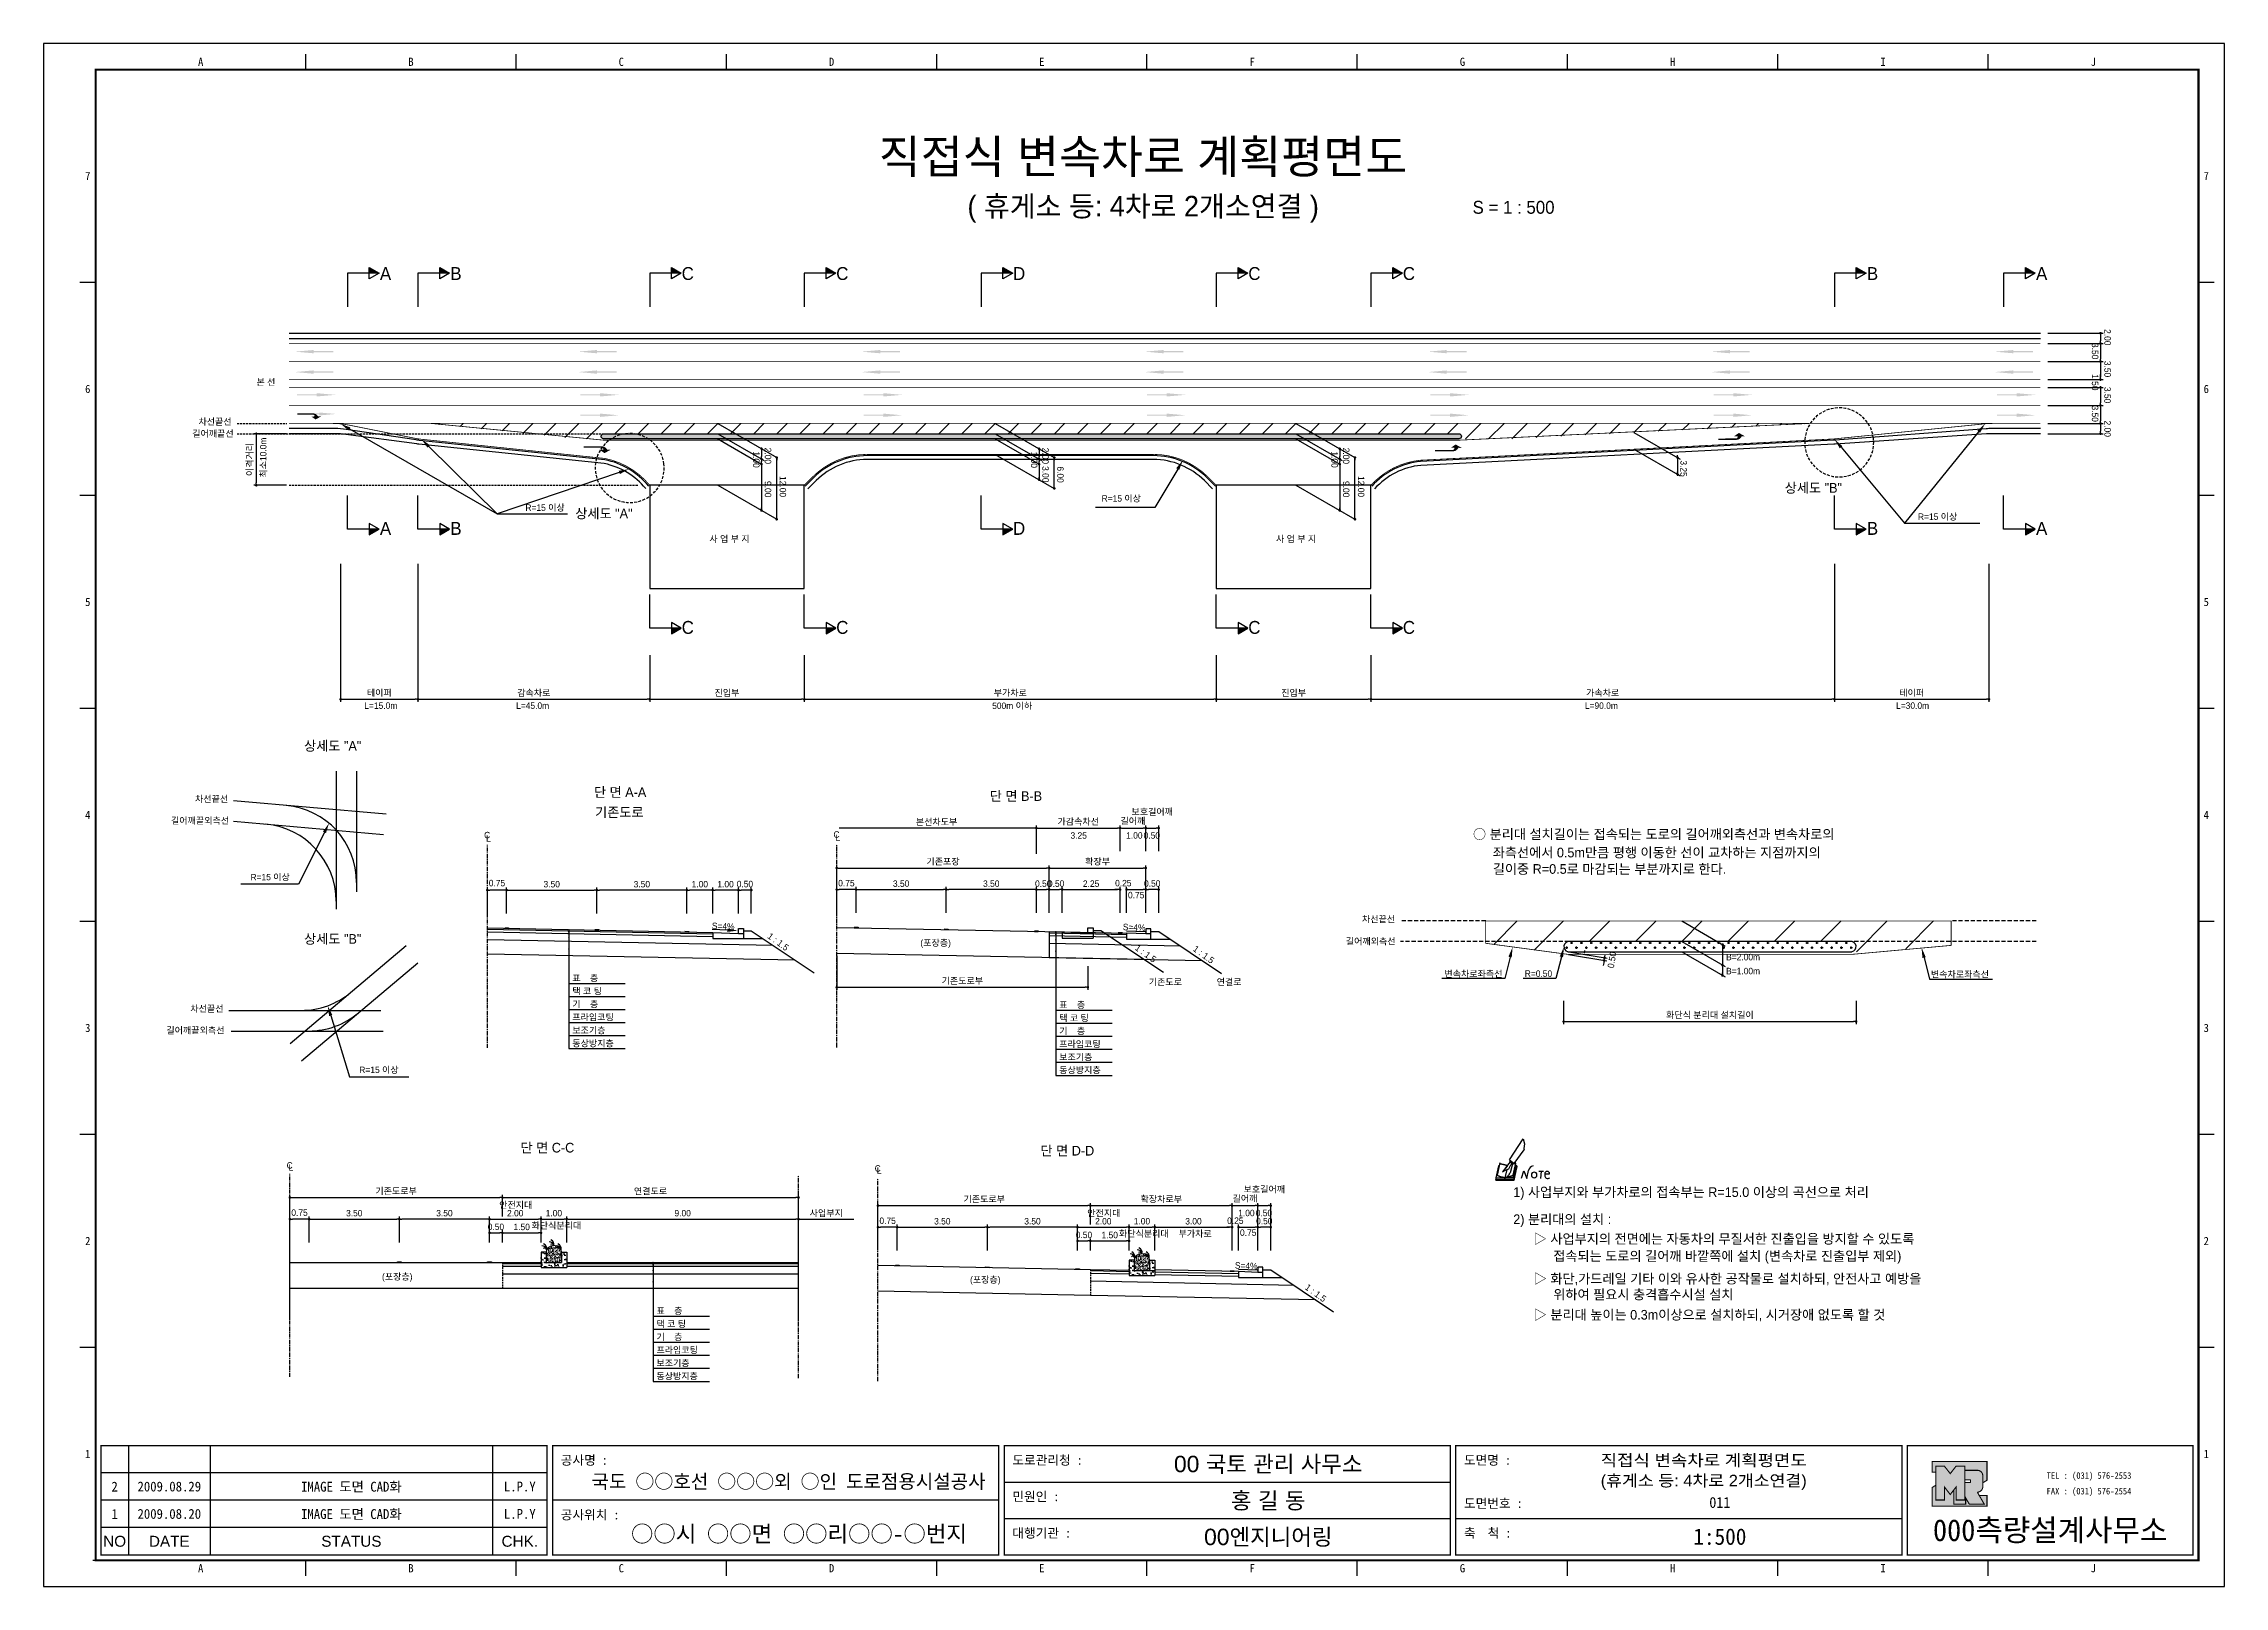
# Model space of a CAD drawing. Header units: millimetres. Extents: x 462 to 886, y -8 to 291.
import ezdxf
from ezdxf.enums import TextEntityAlignment as Align

# ---------------------------------------------------------------- set-up
doc = ezdxf.new("R2010")
doc.units = ezdxf.units.MM
doc.header["$LTSCALE"] = 0.25
doc.linetypes.add('CENTER', pattern=[50.8, 31.75, -6.35, 6.35, -6.35])
doc.linetypes.add('HIDDEN', pattern=[9.525, 6.35, -3.175])
for name, color, linetype in [('CC-GSTR-0004', 4, 'Continuous'), ('CM-LANE-0030', 30, 'Continuous'), ('CZ-DIMT-0002', 7, 'Continuous'), ('CZ-EXST-0002', 22, 'Continuous'), ('CZ-LIN1-0007', 7, 'Continuous'), ('CZ-LIN2-0003', 3, 'Continuous'), ('CZ-LINE-0001', 7, 'Continuous'), ('CZ-TEXT-BOX0', 7, 'Continuous'), ('TITLE', 7, 'Continuous')]:
    doc.layers.add(name, color=color, linetype=linetype)
doc.styles.add('견고딕', font='arial.ttf')
doc.styles.add('돋움', font='')
doc.styles.add('돋음체', font='')
doc.styles.get('돋움').set_extended_font_data('Dotum')
doc.styles.get('돋음체').set_extended_font_data('DotumChe')

msp = doc.modelspace()

# ---------------------------------------------------------------- texts
at = {"layer": 'CZ-DIMT-0002', "style": '돋움'}
for s, height, p in [('A', 2.5, (528.7, 246.59)), ('B', 2.5, (542.37, 246.59)), ('C', 2.5, (587.37, 246.59)), ('C', 2.5, (617.37, 246.59)), ('D', 2.5, (651.7, 246.59)), ('C', 2.5, (697.37, 246.59)), ('C', 2.5, (727.37, 246.59)), ('B', 2.5, (817.37, 246.59)), ('A', 2.5, (850.21, 246.59)), ('본 선', 1.25, (505.47, 225.53)), ('길어깨끝선', 1.25, (495.19, 215.53)), ('차선끝선', 1.25, (495.6, 217.84)), ('R=15 이상', 1.25, (671.53, 202.95)), ('상세도 "B"', 1.875, (805.89, 205)), ('R=15 이상', 1.25, (559.67, 201.16)), ('상세도 "A"', 1.875, (571.09, 200.03)), ('R=15 이상', 1.25, (830.01, 199.41)), ('A', 2.5, (528.7, 197.13)), ('B', 2.5, (542.37, 197.13)), ('사 업 부 지', 1.25, (595.47, 195.09)), ('D', 2.5, (651.7, 197.13)), ('사 업 부 지', 1.25, (705.47, 195.09)), ('B', 2.5, (817.37, 197.13)), ('A', 2.5, (850.21, 197.13)), ('C', 2.5, (587.37, 177.92)), ('C', 2.5, (617.37, 177.92)), ('C', 2.5, (697.37, 177.92)), ('C', 2.5, (727.37, 177.92)), ('L=15.0m', 1.25, (527.78, 162.74)), ('L=45.0m', 1.25, (557.25, 162.74)), ('500m 이하', 1.25, (650.35, 162.71)), ('L=90.0m', 1.25, (764.73, 162.74)), ('L=30.0m', 1.25, (825.15, 162.74)), ('차선끝선', 1.25, (494.93, 144.62)), ('길어깨끝외측선', 1.25, (492.69, 140.42)), ('C', 1.25, (548.42, 137.62)), ('L', 1.25, (548.68, 136.96)), ('C', 1.25, (616.25, 137.73)), ('L', 1.25, (616.52, 137.07)), ('R=15 이상', 1.25, (506.3, 129.47)), ('차선끝선', 1.25, (721.47, 121.3)), ('차선끝선', 1.25, (494.02, 103.93)), ('길어깨끝외측선', 1.25, (491.79, 99.73)), ('R=15 이상', 1.25, (527.42, 92.06)), ('C', 1.25, (510.09, 73.52)), ('L', 1.25, (510.35, 73.13)), ('C', 1.25, (624.25, 72.93)), ('L', 1.25, (624.52, 72.53))]:
    msp.add_text(s, height=height, dxfattribs=at).set_placement(p, align=Align.MIDDLE_CENTER)
for s, rotation, p in [('3.50', 270, (859.95, 233.12)), ('2.00', 270, (862.38, 235.81)), ('3.50', 270, (862.38, 229.65)), ('1.50', 270, (859.95, 227.07)), ('3.50', 270, (862.38, 224.59)), ('3.50', 270, (859.95, 220.98)), ('2.00', 270, (862.38, 218.06)), ('최소10.0m', 90, (505.58, 206.99))]:
    msp.add_text(s, height=1.25, rotation=rotation, dxfattribs=at).set_placement(p)
for s, p in [('3.25', (661.67, 136.92)), ('1.00', (672.48, 136.92)), ('0.50', (675.87, 136.92)), ('(포장층)', (632.53, 116.09)), ('길어깨외측선', (715.12, 116.39)), ('B=2.00m', (788.95, 113.32)), ('표    층', (564.96, 109.24)), ('변속차로좌측선', (734.26, 110.07)), ('R=0.50', (749.86, 110.11)), ('B=1.00m', (788.95, 110.61)), ('변속차로좌측선', (828.71, 109.98)), ('택 코 팅', (564.96, 106.71)), ('기존도로', (676.87, 108.48)), ('연결로', (690.05, 108.48)), ('프라임코팅', (564.96, 101.65)), ('기    층', (564.96, 104.18)), ('표    층', (659.48, 104.04)), ('택 코 팅', (659.48, 101.5)), ('보조기층', (564.96, 99.11)), ('동상방지층', (564.96, 96.58)), ('프라임코팅', (659.48, 96.44)), ('기    층', (659.48, 98.97)), ('보조기층', (659.48, 93.91)), ('동상방지층', (659.48, 91.38)), ('안전지대', (550.76, 65.2)), ('사업부지', (611.04, 63.63)), ('안전지대', (664.92, 63.63)), ('1.00', (694.23, 63.66)), ('0.50', (697.63, 63.66)), ('화단식분리대', (557.03, 61.23)), ('화단식분리대', (671.07, 59.66)), ('부가차로', (682.65, 59.66)), ('(포장층)', (528.01, 51.31)), ('(포장층)', (642.17, 50.72)), ('표    층', (581.29, 44.66)), ('택 코 팅', (581.29, 42.13)), ('프라임코팅', (581.29, 37.07)), ('기    층', (581.29, 39.6)), ('보조기층', (581.29, 34.53)), ('동상방지층', (581.29, 32))]:
    msp.add_text(s, height=1.25, dxfattribs=at).set_placement(p)
for s, p in [('○ 분리대 설치길이는 접속되는 도로의 길어깨외측선과 변속차로의', (739.8, 137.79)), ('좌측선에서 0.5m만큼 평행 이동한 선이 교차하는 지점까지의', (743.65, 134.23)), ('길이중 R=0.5로 마감되는 부분까지로 한다.', (743.65, 131.04)), ('1) 사업부지와 부가차로의 접속부는 R=15.0 이상의 곡선으로 처리', (747.62, 68.33)), ('2) 분리대의 설치 :', (747.62, 63.07)), ('▷ 사업부지의 전면에는 자동차의 무질서한 진출입을 방지할 수 있도록', (751.6, 59.27)), ('접속되는 도로의 길어깨 바깥쪽에 설치 (변속차로 진출입부 제외)', (755.39, 55.94)), ('▷ 화단,가드레일 기타 이와 유사한 공작물로 설치하되, 안전사고 예방을', (751.6, 51.54)), ('위하여 필요시 충격흡수시설 설치', (755.39, 48.47)), ('▷ 분리대 높이는 0.3m이상으로 설치하되, 시거장애 없도록 할 것', (751.6, 44.53))]:
    msp.add_text(s, height=1.875, dxfattribs=at).set_placement(p, align=Align.MIDDLE_LEFT)
for s, rotation, p in [('S=4%', 357.7094, (594.25, 119.94)), ('S=4%', 357.7094, (674.03, 119.72)), ('1 : 1.5', 323.8881, (604.92, 116.91)), ('1 : 1.5', 323.8881, (676.27, 114.63)), ('1 : 1.5', 323.8881, (687.52, 114.43)), ('S=4%', 357.7094, (695.78, 54.05)), ('1 : 1.5', 323.8881, (709.27, 48.76))]:
    msp.add_text(s, height=1.25, rotation=rotation, dxfattribs=at).set_placement(p, align=Align.MIDDLE_CENTER)
at = {"layer": 'CZ-DIMT-0002', "char_height": 1.25, "attachment_point": 5, "style": '돋움'}
for s, insert, rotation in [('1.00', (600.67, 210.49), 270), ('\\A1;2.00', (602.94, 211.21), 270), ('1.00', (654.61, 210.45), 270), ('\\A1;2.00', (656.82, 211.21), 270), ('1.00', (712.93, 210.49), 270), ('\\A1;2.00', (715.19, 211.21), 270), ('3.00', (656.82, 207.63), 270), ('6.00', (659.71, 207.57), 270), ('3.25', (780.7, 208.74), 270), ('9.00', (602.94, 204.74), 270), ('12.00', (605.83, 205.25), 270), ('9.00', (715.19, 204.74), 270), ('12.00', (718.08, 205.25), 270), ('\\A1;0.50', (766.79, 113.39), 80.5236)]:
    msp.add_mtext(s, dxfattribs=dict(at, insert=insert, rotation=rotation))
at = {"layer": 'CZ-DIMT-0002', "insert": (635.67, 140.11), "char_height": 1.25, "attachment_point": 5, "style": '돋움'}
msp.add_mtext('본선차도부', dxfattribs=at)
at = {"layer": 'CZ-LINE-0001', "insert": (502.4, 210.5), "char_height": 1.25, "attachment_point": 5, "rotation": 90, "style": '돋움'}
msp.add_mtext('\\A1;이격거리', dxfattribs=at)
at = {"layer": 'CZ-LINE-0001', "char_height": 1.25, "attachment_point": 5, "style": '돋움'}
for s, insert in [('\\A1;테이퍼', (527.48, 165.16)), ('\\A1;감속차로', (557.48, 165.16)), ('\\A1;진입부', (594.98, 165.16)), ('\\A1;부가차로', (649.98, 165.16)), ('\\A1;진입부', (704.98, 165.16)), ('\\A1;가속차로', (764.98, 165.16)), ('\\A1;테이퍼', (824.98, 165.16)), ('\\A1;가감속차선', (663.17, 140.17)), ('\\A1;길어깨', (673.79, 140.29)), ('\\A1;보호길어깨', (677.54, 142.08)), ('\\A1;기존포장', (636.92, 132.42)), ('\\A1;확장부', (666.92, 132.42)), ('\\A1;0.75', (550.33, 128.3)), ('\\A1;3.50', (560.96, 128.08)), ('\\A1;3.50', (578.46, 128.08)), ('\\A1;1.00', (589.71, 128.08)), ('\\A1;1.00', (594.71, 128.08)), ('\\A1;0.50', (598.46, 128.11)), ('\\A1;0.75', (618.17, 128.29)), ('\\A1;3.50', (628.79, 128.19)), ('\\A1;3.50', (646.29, 128.19)), ('\\A1;0.50', (656.38, 128.19)), ('\\A1;0.50', (658.88, 128.19)), ('\\A1;2.25', (665.67, 128.19)), ('\\A1;0.25', (671.92, 128.29)), ('\\A1;0.50', (677.54, 128.21)), ('\\A1;0.75', (674.42, 125.97)), ('\\A1;기존도로부', (640.67, 109.28)), ('\\A1;화단식 분리대 설치길이', (785.8, 102.64)), ('\\A1;기존도로부', (530.75, 68.47)), ('\\A1;연결도로', (580.13, 68.46)), ('\\A1;기존도로부', (644.92, 66.9)), ('\\A1;확장차로{\\fGulimChe|b0|i0|c129|p32;부}', (679.29, 66.91)), ('\\A1;길어깨', (695.54, 67.03)), ('\\A1;보호길어깨', (699.29, 68.82)), ('\\A1;0.75', (512, 64.34)), ('\\A1;3.50', (522.63, 64.24)), ('\\A1;3.50', (540.13, 64.24)), ('\\A1;2.00', (553.88, 64.24)), ('\\A1;1.00', (561.38, 64.24)), ('\\A1;9.00', (586.38, 64.24)), ('\\A1;0.50', (550.13, 61.59)), ('\\A1;1.50', (555.13, 61.57)), ('\\A1;0.75', (626.17, 62.77)), ('\\A1;3.50', (636.79, 62.67)), ('\\A1;3.50', (654.29, 62.67)), ('\\A1;0.50', (664.29, 60.02)), ('\\A1;2.00', (668.04, 62.67)), ('\\A1;1.50', (669.29, 60)), ('\\A1;1.00', (675.54, 62.68)), ('\\A1;3.00', (685.54, 62.67)), ('\\A1;0.25', (693.67, 62.78)), ('\\A1;0.75', (696.17, 60.46)), ('\\A1;0.50', (699.29, 62.7))]:
    msp.add_mtext(s, dxfattribs=dict(at, insert=insert))
at = {"layer": 'CZ-TEXT-BOX0', "style": '돋움'}
for s, p in [('상세도 "A"', (518.44, 154.93)), ('단 면 A-A', (574.24, 145.94)), ('단 면 B-B', (651.08, 145.19)), ('기존도로', (574.09, 142.05)), ('상세도 "B"', (518.45, 117.47)), ('단 면 C-C', (560.12, 76.96)), ('단 면 D-D', (661.06, 76.37))]:
    msp.add_text(s, height=1.875, dxfattribs=at).set_placement(p, align=Align.MIDDLE_CENTER)
at = {"layer": 'TITLE', "color": 3, "linetype": 'Continuous', "style": '돋음체'}
for s, p in [('A', (492.81, 287.68)), ('B', (533.64, 287.68)), ('C', (574.46, 287.68)), ('D', (615.29, 287.68)), ('E', (656.11, 287.68)), ('F', (696.93, 287.68)), ('G', (737.76, 287.68)), ('H', (778.58, 287.68)), ('I', (819.41, 287.68)), ('J', (860.23, 287.68)), ('7', (470.89, 265.51)), ('7', (882.16, 265.51)), ('6', (470.89, 224.18)), ('6', (882.16, 224.18)), ('5', (470.89, 182.85)), ('5', (882.16, 182.85)), ('4', (470.89, 141.52)), ('4', (882.16, 141.52)), ('3', (470.89, 100.19)), ('3', (882.16, 100.19)), ('2', (470.89, 58.86)), ('2', (882.16, 58.86)), ('1', (470.89, 17.53)), ('1', (882.16, 17.53)), ('A', (492.81, -4.65)), ('B', (533.64, -4.65)), ('C', (574.46, -4.65)), ('D', (615.29, -4.65)), ('E', (656.11, -4.65)), ('F', (696.93, -4.65)), ('G', (737.76, -4.65)), ('H', (778.58, -4.65)), ('I', (819.41, -4.65)), ('J', (860.23, -4.65))]:
    msp.add_text(s, height=1.59, dxfattribs=at).set_placement(p, align=Align.MIDDLE)
at = {"layer": 'TITLE', "style": '돋움'}
for s, height, p in [('직접식 변속차로 계획평면도', 6.5, (675.74, 269.29)), ('( 휴게소 등: 4차로 2개소연결 )', 4, (675.78, 259.66))]:
    msp.add_text(s, height=height, dxfattribs=at).set_placement(p, align=Align.MIDDLE_CENTER)
msp.add_text('S = 1 : 500', height=2.5, dxfattribs=at).set_placement((739.73, 259.44), align=Align.MIDDLE_LEFT)
at = {"layer": 'TITLE', "style": '돋음체'}
for s, p in [('공사명 : ', (562.72, 15.43)), ('도로관리청 :', (650.39, 15.43)), ('도면명 :', (738.06, 15.43)), ('민원인 :', (650.39, 8.36)), ('도면번호 :', (738.06, 7.04)), ('공사위치 :', (562.72, 4.82)), ('대행기관 :', (650.39, 1.28)), ('축  척 :', (738.06, 1.28))]:
    msp.add_text(s, height=1.804, dxfattribs=at).set_placement(p)
at = {"layer": 'TITLE', "color": 7, "linetype": 'Continuous'}
for s, height, style, p in [('00 국토 관리 사무소', 3.1832, '견고딕', (700.06, 15.61)), ('국도 ○○호선 ○○○외 ○인 도로점용시설공사', 2.7, '돋음체', (606.94, 12.22)), ('홍 길 동', 3.183, '견고딕', (700.06, 8.53)), ('○○시 ○○면 ○○리○○-○번지', 3.1832, '돋음체', (608.96, 2.06)), ('00엔지니어링', 3.183, '견고딕', (700.06, 1.46))]:
    msp.add_text(s, height=height, dxfattribs=dict(at, style=style)).set_placement(p, align=Align.MIDDLE)
at = {"layer": 'TITLE', "style": '돋움'}
for s, width, p, p2 in [('직접식 변속차로 계획평면도', 1.010039, (764.6, 15.18), (804.6, 15.18)), ('(휴게소 등: 4차로 2개소연결)', 0.965102, (764.6, 11.23), (804.6, 11.23))]:
    msp.add_text(s, height=2.25, dxfattribs=dict(at, width=width)).set_placement(p, p2, align=Align.FIT)
at = {"layer": 'TITLE', "color": 180, "style": '돋음체'}
for s, p in [('TEL : (031) 576-2553', (851.17, 12.7)), ('FAX : (031) 576-2554', (851.17, 9.67))]:
    msp.add_text(s, height=1.2733, dxfattribs=at).set_placement(p)
at = {"layer": 'TITLE', "color": 1, "linetype": 'Continuous', "style": '돋음체'}
msp.add_text('2', height=1.91, dxfattribs=at).set_placement((476.11, 11.19), align=Align.MIDDLE)
at = {"layer": 'TITLE', "linetype": 'Continuous'}
for s, height, style, p in [('2009.08.29', 1.91, '돋음체', (486.72, 11.19)), ('L.P.Y', 1.91, '돋음체', (554.76, 11.19)), ('011', 2.122, '돋음체', (787.74, 8.1)), ('1', 1.91, '돋음체', (476.11, 5.88)), ('2009.08.20', 1.91, '돋음체', (486.72, 5.88)), ('L.P.Y', 1.91, '돋음체', (554.76, 5.88)), ('NO', 2.122, '견고딕', (476.11, 0.58)), ('DATE', 2.122, '견고딕', (486.72, 0.58)), ('STATUS', 2.122, '견고딕', (522.07, 0.58)), ('CHK.', 2.122, '견고딕', (554.76, 0.58)), ('1:500', 3.183, '돋음체', (787.74, 1.46))]:
    msp.add_text(s, height=height, dxfattribs=dict(at, style=style)).set_placement(p, align=Align.MIDDLE)
at = {"layer": 'TITLE', "style": '돋음체'}
for p in [(522.07, 11.19), (522.07, 5.88)]:
    msp.add_text('IMAGE 도면 CAD화', height=1.9099, dxfattribs=at).set_placement(p, align=Align.MIDDLE)
at = {"layer": 'TITLE', "color": 180, "style": '돋음체'}
msp.add_text('000측량설계사무소', height=4.244, dxfattribs=at).set_placement((851.86, 0.61), align=Align.CENTER)

# ---------------------------------------------------------------- blocks, each defined once
blk = doc.blocks.new('note')
for p, q in [((0.85, 3.5), (3.53, 7.57)), ((1.8, 2.79), (3.74, 5.46)), ((3.53, 7.57), (3.8, 6.64)), ((3.8, 6.64), (3.69, 5.72)), ((3.69, 5.72), (3.74, 5.46)), ((-1.24, 2.36), (-1.77, 0)), ((-1.77, 0), (1.77, 0)), ((-1.77, 0), (-1.77, -0.3)), ((-1.53, 0.52), (-1.55, 0.54)), ((-1.01, 2.9), (-1.53, 0.52)), ((-1.48, 0.48), (-1.53, 0.52)), ((-1.43, 0.44), (-1.48, 0.48)), ((-1.38, 0.41), (-1.43, 0.44)), ((-1.33, 0.4), (-1.38, 0.41)), ((-1.27, 0.37), (-1.33, 0.4)), ((-1.22, 0.35), (-1.27, 0.37)), ((-1.13, 2.36), (-1.24, 2.36)), ((-1.17, 0.33), (-1.22, 0.35)), ((-1.12, 0.32), (-1.17, 0.33)), ((-1.02, 0.25), (-1.12, 0.32)), ((-0.97, 0.22), (-1.02, 0.25)), ((-1, 2.9), (-1.01, 2.9)), ((-0.98, 2.85), (-1, 2.9)), ((-0.95, 2.8), (-0.98, 2.85)), ((-0.93, 0.21), (-0.97, 0.22)), ((-0.9, 2.75), (-0.95, 2.8)), ((-0.88, 0.19), (-0.93, 0.21)), ((-0.85, 2.72), (-0.9, 2.75)), ((-0.8, 0.18), (-0.88, 0.19)), ((-0.79, 2.69), (-0.85, 2.72)), ((-0.75, 0.17), (-0.8, 0.18)), ((-0.74, 2.68), (-0.79, 2.69)), ((-0.7, 0.16), (-0.75, 0.17)), ((-0.69, 2.65), (-0.74, 2.68)), ((-0.64, 0.15), (-0.7, 0.16)), ((-0.64, 2.65), (-0.69, 2.65)), ((-0.59, 2.63), (-0.64, 2.65)), ((-0.58, 0.14), (-0.64, 0.15)), ((-0.54, 2.62), (-0.59, 2.63)), ((-0.53, 0.13), (-0.58, 0.14)), ((-0.48, 2.61), (-0.54, 2.62)), ((-0.48, 0.12), (-0.53, 0.13)), ((-0.43, 2.61), (-0.48, 2.61)), ((-0.43, 0.11), (-0.48, 0.12)), ((0.75, 2.77), (-0.46, 1.16)), ((0.37, 2.24), (-0.46, 1.16)), ((-0.46, 1.16), (-0.08, 1.47)), ((-0.38, 2.59), (-0.43, 2.61)), ((-0.38, 0.08), (-0.43, 0.11)), ((-0.33, 2.59), (-0.38, 2.59)), ((-0.29, 0.06), (-0.38, 0.08)), ((-0.27, 2.58), (-0.33, 2.59)), ((-0.23, 0.05), (-0.29, 0.06)), ((-0.22, 2.57), (-0.27, 2.58)), ((-0.16, 0.04), (-0.23, 0.05)), ((-0.17, 2.56), (-0.22, 2.57)), ((-0.12, 2.55), (-0.17, 2.56)), ((-0.11, 0.03), (-0.16, 0.04)), ((-0.07, 2.53), (-0.12, 2.55)), ((-0.04, 0.02), (-0.11, 0.03)), ((-0.08, 1.47), (0.72, 1.75)), ((-0.01, 2.51), (-0.07, 2.53)), ((-0.05, -0.3), (-0.05, 0)), ((0, 0), (-0.04, 0.02)), ((0.04, 2.5), (-0.01, 2.51)), ((0.37, 1.63), (0, 0)), ((0, 0), (1.6, 0.53)), ((0, 0), (1.65, 0.18)), ((0, 0.01), (0.06, 0.04)), ((0, -0.3), (0, 0)), ((0.09, 2.48), (0.04, 2.5)), ((0.05, -0.3), (0.05, 0)), ((0.06, 0.04), (0.11, 0.07)), ((0.14, 2.48), (0.09, 2.48)), ((0.11, 0.07), (0.16, 0.09)), ((0.2, 2.47), (0.14, 2.48)), ((0.16, 0.09), (0.21, 0.12)), ((0.26, 2.43), (0.18, 2.46)), ((0.21, 0.12), (0.27, 0.14)), ((0.34, 2.4), (0.26, 2.43)), ((0.27, 0.14), (0.36, 0.19)), ((0.45, 2.37), (0.34, 2.4)), ((0.36, 0.19), (0.41, 0.22)), ((0.41, 0.22), (0.46, 0.27)), ((0.46, 0.27), (0.51, 0.3)), ((0.51, 0.3), (0.56, 0.34)), ((0.56, 0.34), (0.6, 0.4)), ((0.6, 0.4), (0.64, 0.45)), ((0.64, 0.45), (0.67, 0.51)), ((0.67, 0.51), (0.74, 0.58)), ((0.72, 1.75), (1.16, 2.53)), ((0.74, 0.58), (0.79, 0.63)), ((1, 3.1), (0.75, 2.77)), ((0.79, 0.63), (0.83, 0.68)), ((0.83, 0.68), (0.86, 0.73)), ((0.85, 3.5), (1.8, 2.79)), ((1, 3.4), (0.85, 3.21)), ((0.85, 3.21), (1.52, 2.71)), ((0.86, 0.73), (0.89, 0.79)), ((0.89, 0.84), (0.92, 0.89)), ((0.89, 0.79), (0.89, 0.84)), ((0.92, 0.89), (0.96, 0.95)), ((0.96, 0.95), (1.01, 0.97)), ((1.47, 2.74), (1.01, 0.97)), ((1.16, 2.53), (1.37, 2.82)), ((2.13, 2.84), (1.44, 2.63)), ((1.52, 2.71), (1.66, 2.9)), ((1.6, 0.53), (2.13, 2.84)), ((1.65, 0.18), (2.19, 2.48)), ((1.77, 0), (2.3, 2.36)), ((1.77, -0.3), (2.3, 2.07)), ((1.77, -0.38), (2.3, 1.99)), ((1.77, -0.44), (2.3, 1.93)), ((1.77, 0), (1.77, -0.3)), ((2.19, 2.48), (2.04, 2.47)), ((2.3, 2.36), (2.16, 2.36)), ((2.3, 2.36), (2.3, 2.07)), ((3.21, -0.08), (3.68, 1.4)), ((3.68, 1.4), (4.26, -0.14)), ((4.26, -0.14), (4.56, 1.44)), ((6.55, 1.34), (7.46, 1.34)), ((7.01, 1.34), (6.87, -0.11)), ((7.71, 0.77), (7.71, 0.55)), ((7.71, 0.77), (8.67, 0.77)), ((-1.77, -0.3), (1.77, -0.3)), ((-1.77, -0.43), (-1.77, -0.3)), ((-1.77, -0.37), (1.77, -0.37)), ((-1.77, -0.43), (1.77, -0.43))]:
    blk.add_line(p, q)
for centre, major_axis, start_param, end_param in [((0.4, 2.31), (0.0702, 0.0702), 3.283946, 6.425539), ((5.68, 1.23), (-0.806, 0.806), -0.591174, 0.597824), ((5.66, 0.58), (-0.378, 0.378), 3.926991, 10.210176), ((8.3, 0.49), (0.422, 0.422), 2.265602, 4.634911), ((8.19, 0.77), (-0.342, 0.342), 3.926991, 7.068583)]:
    blk.add_ellipse(centre, major_axis=major_axis, ratio=1, start_param=start_param, end_param=end_param)
blk = doc.blocks.new('_Dot')
at = {"color": 0, "linetype": 'ByBlock', "lineweight": -2}
blk.add_line((-0.5, 0), (-1, 0), dxfattribs=at)
at = {"color": 0, "linetype": 'ByBlock', "const_width": 0.5}
blk.add_lwpolyline([(-0.25, 0, 1), (0.25, 0, 1)], format="xyb", close=True, dxfattribs=at)

# ---------------------------------------------------------------- hatches: boundary and pattern name
at = {"layer": 'CM-LANE-0030'}
h = msp.add_hatch(dxfattribs=at)
h.set_pattern_fill('ANSI31', color=256, style=0)
h.set_pattern_definition([(45, (-1510.9752, 448.2053), (-2.245064, 2.245064), [])])
h.paths.add_polyline_path([(537.54, 217.5), (566.22, 214.5), (571.02, 214.5), (571, 214.51, -0.949204), (571.05, 215.5), (737.06, 215.5, -0.974596), (737.08, 214.5), (737.07, 214.5), (746.79, 214.5), (805.04, 217.5)])
at = {"layer": 'CZ-EXST-0002'}
h = msp.add_hatch(dxfattribs=at)
h.set_pattern_fill('AR-CONC', color=256, scale=0.01, style=0)
h.set_pattern_definition([(50, (-549.2387, 3537.5417), (1.8218467, -0.15939086), [0.1905, -2.0955]), (355, (-549.2387, 3537.5417), (-0.3524283, 1.9105664), [0.1524, -1.6764]), (100.451, (-549.087, 3537.5285), (1.469425, 1.7511669), [0.1619, -1.7809]), (46.1842, (-549.2387, 3538.0497), (2.7107904, -0.4204233), [0.28575, -3.14325]), (96.6356, (-549.0129, 3538.0147), (2.3740423, 2.4742556), [0.24285, -2.67135]), (351.184, (-549.2387, 3538.0497), (2.374046, 2.4742512), [0.2286, -2.5146]), (21, (-548.9847, 3537.9227), (1.5161488, -1.0226552), [0.1905, -2.0955]), (326, (-548.9847, 3537.9227), (0.6180203, 1.8418797), [0.1524, -1.6764]), (71.4514, (-548.8584, 3537.8375), (2.1341649, 0.8192286), [0.1619, -1.7809]), (37.5, (-549.23875, 3537.54174), (0.03088603, 0.84555039), [0, -1.65608, 0, -1.7018, 0, -1.68275]), (7.5, (-549.23875, 3537.5417), (0.66819663, 1.00180575), [0, -0.97028, 0, -1.61798, 0, -0.64135]), (327.5, (-549.8052, 3537.54174), (1.35590595, -0.05728744), [0, -0.635, 0, -1.9812, 0, -2.6289]), (317.5, (-550.0592, 3537.5417), (1.4812918, 0.2542649), [0, -0.8255, 0, -1.31572, 0, -1.8669])])
h.paths.add_polyline_path([(563.88, 53.7), (563.88, 56.7), (562.88, 56.7), (562.88, 54.7), (559.88, 54.7), (559.88, 56.7), (558.88, 56.7), (558.88, 53.7)])
h = msp.add_hatch(dxfattribs=at)
h.set_pattern_fill('AR-SAND', color=256, scale=0.01, style=0)
h.set_pattern_definition([(37.5, (-549.23875, 3537.54174), (-0.016000313, 0.489413237), [0, -0.38608, 0, -0.4318, 0, -0.41275]), (7.5, (-549.23875, 3537.54174), (0.44952328, 0.7168251), [0, -0.20828, 0, -0.34798, 0, -0.13335]), (327.5, (-549.55117, 3537.54174), (0.79099237, 0.001437185), [0, -0.127, 0, -0.4572, 0, -0.5969]), (317.5, (-549.5512, 3537.54174), (0.76355645, 0.22292932), [0, -0.0635, 0, -0.29972, 0, -0.3429])])
edge = h.paths.add_edge_path()
edge.add_line((562.88, 54.7), (562.88, 56.7))
edge.add_ellipse((561.38, 56.7), major_axis=(-1.5, 0), ratio=0.829212, start_angle=180, end_angle=360)
edge.add_line((559.88, 56.7), (559.88, 54.7))
edge.add_line((559.88, 54.7), (562.88, 54.7))
h = msp.add_hatch(dxfattribs=at)
h.set_pattern_fill('AR-CONC', color=256, scale=0.01, style=0)
h.set_pattern_definition([(50, (-435.0738, 3535.9733), (1.8218467, -0.15939086), [0.1905, -2.0955]), (355, (-435.0738, 3535.9733), (-0.3524283, 1.9105664), [0.1524, -1.6764]), (100.451, (-434.922, 3535.96), (1.469425, 1.7511669), [0.1619, -1.7809]), (46.1842, (-435.0738, 3536.4813), (2.7107904, -0.4204233), [0.28575, -3.14325]), (96.6356, (-434.848, 3536.4463), (2.3740423, 2.4742556), [0.24285, -2.67135]), (351.184, (-435.0738, 3536.4813), (2.374046, 2.4742512), [0.2286, -2.5146]), (21, (-434.8198, 3536.3543), (1.5161488, -1.0226552), [0.1905, -2.0955]), (326, (-434.8198, 3536.3543), (0.6180203, 1.8418797), [0.1524, -1.6764]), (71.4514, (-434.6934, 3536.2691), (2.1341649, 0.8192286), [0.1619, -1.7809]), (37.5, (-435.0738, 3535.97334), (0.03088603, 0.84555039), [0, -1.65608, 0, -1.7018, 0, -1.68275]), (7.5, (-435.0738, 3535.9733), (0.66819663, 1.00180575), [0, -0.97028, 0, -1.61798, 0, -0.64135]), (327.5, (-435.6402, 3535.97334), (1.35590595, -0.05728744), [0, -0.635, 0, -1.9812, 0, -2.6289]), (317.5, (-435.8942, 3535.9733), (1.4812918, 0.2542649), [0, -0.8255, 0, -1.31572, 0, -1.8669])])
h.paths.add_polyline_path([(678.04, 52.13), (678.04, 55.13), (677.04, 55.13), (677.04, 53.13), (674.04, 53.13), (674.04, 55.13), (673.04, 55.13), (673.04, 52.13)])
h = msp.add_hatch(dxfattribs=at)
h.set_pattern_fill('AR-SAND', color=256, scale=0.01, style=0)
h.set_pattern_definition([(37.5, (-435.07377, 3535.97334), (-0.016000313, 0.489413237), [0, -0.38608, 0, -0.4318, 0, -0.41275]), (7.5, (-435.0738, 3535.97334), (0.44952328, 0.7168251), [0, -0.20828, 0, -0.34798, 0, -0.13335]), (327.5, (-435.3862, 3535.97334), (0.79099237, 0.001437185), [0, -0.127, 0, -0.4572, 0, -0.5969]), (317.5, (-435.3862, 3535.97334), (0.76355645, 0.22292932), [0, -0.0635, 0, -0.29972, 0, -0.3429])])
edge = h.paths.add_edge_path()
edge.add_ellipse((675.54, 55.13), major_axis=(-1.5, 0), ratio=0.829212, start_angle=180, end_angle=360)
edge.add_line((674.04, 55.13), (674.04, 53.13))
edge.add_line((674.04, 53.13), (677.04, 53.13))
edge.add_line((677.04, 53.13), (677.04, 55.13))
at = {"layer": 'CZ-LIN1-0007'}
for points in [[(514.73, 231.75), (514.73, 231.53), (518.55, 231.54), (518.55, 231.32), (514.73, 231.32), (514.73, 231.11), (511.08, 231.43)], [(569.73, 231.75), (569.73, 231.53), (573.55, 231.54), (573.55, 231.32), (569.73, 231.32), (569.73, 231.11), (566.08, 231.43)], [(624.73, 231.75), (624.73, 231.53), (628.55, 231.54), (628.55, 231.32), (624.73, 231.32), (624.73, 231.11), (621.08, 231.43)], [(679.73, 231.75), (679.73, 231.53), (683.55, 231.54), (683.55, 231.32), (679.73, 231.32), (679.73, 231.11), (676.08, 231.43)], [(734.73, 231.75), (734.73, 231.53), (738.55, 231.54), (738.55, 231.32), (734.73, 231.32), (734.73, 231.11), (731.08, 231.43)], [(789.73, 231.75), (789.73, 231.53), (793.55, 231.54), (793.55, 231.32), (789.73, 231.32), (789.73, 231.11), (786.08, 231.43)], [(844.73, 231.75), (844.73, 231.53), (848.55, 231.54), (848.55, 231.32), (844.73, 231.32), (844.73, 231.11), (841.08, 231.43)], [(514.73, 227.79), (514.73, 227.58), (518.55, 227.58), (518.55, 227.36), (514.73, 227.36), (514.73, 227.15), (511.08, 227.47)], [(569.73, 227.79), (569.73, 227.58), (573.55, 227.58), (573.55, 227.36), (569.73, 227.36), (569.73, 227.15), (566.08, 227.47)], [(624.73, 227.79), (624.73, 227.58), (628.55, 227.58), (628.55, 227.36), (624.73, 227.36), (624.73, 227.15), (621.08, 227.47)], [(679.73, 227.79), (679.73, 227.58), (683.55, 227.58), (683.55, 227.36), (679.73, 227.36), (679.73, 227.15), (676.08, 227.47)], [(734.73, 227.79), (734.73, 227.58), (738.55, 227.58), (738.55, 227.36), (734.73, 227.36), (734.73, 227.15), (731.08, 227.47)], [(789.73, 227.79), (789.73, 227.58), (793.55, 227.58), (793.55, 227.36), (789.73, 227.36), (789.73, 227.15), (786.08, 227.47)], [(844.73, 227.79), (844.73, 227.58), (848.55, 227.58), (848.55, 227.36), (844.73, 227.36), (844.73, 227.15), (841.08, 227.47)], [(515.34, 223.37), (515.34, 223.16), (511.51, 223.16), (511.51, 222.94), (515.34, 222.94), (515.34, 222.73), (518.99, 223.05)], [(570.34, 223.37), (570.34, 223.16), (566.51, 223.16), (566.51, 222.94), (570.34, 222.94), (570.34, 222.73), (573.99, 223.05)], [(625.34, 223.37), (625.34, 223.16), (621.51, 223.16), (621.51, 222.94), (625.34, 222.94), (625.34, 222.73), (628.99, 223.05)], [(680.34, 223.37), (680.34, 223.16), (676.51, 223.16), (676.51, 222.94), (680.34, 222.94), (680.34, 222.73), (683.99, 223.05)], [(735.34, 223.37), (735.34, 223.16), (731.51, 223.16), (731.51, 222.94), (735.34, 222.94), (735.34, 222.73), (738.99, 223.05)], [(790.34, 223.37), (790.34, 223.16), (786.51, 223.16), (786.51, 222.94), (790.34, 222.94), (790.34, 222.73), (793.99, 223.05)], [(845.34, 223.37), (845.34, 223.16), (841.51, 223.16), (841.51, 222.94), (845.34, 222.94), (845.34, 222.73), (848.99, 223.05)], [(514.69, 219.45, -0.267976), (515.6, 218.85), (516.15, 218.85), (515.12, 218.27), (514.29, 218.84), (514.9, 218.85, 0.504994), (514.63, 219.21), (511.58, 219.23), (511.58, 219.47)], [(515.82, 219.62), (515.82, 219.43), (512.4, 219.43), (512.4, 219.24), (515.82, 219.24), (515.82, 219.05), (519.09, 219.34)], [(570.34, 219.41), (570.34, 219.2), (566.51, 219.2), (566.51, 218.99), (570.34, 218.98), (570.34, 218.77), (573.99, 219.09)], [(625.34, 219.41), (625.34, 219.2), (621.51, 219.2), (621.51, 218.99), (625.34, 218.98), (625.34, 218.77), (628.99, 219.09)], [(680.34, 219.41), (680.34, 219.2), (676.51, 219.2), (676.51, 218.99), (680.34, 218.98), (680.34, 218.77), (683.99, 219.09)], [(735.34, 219.41), (735.34, 219.2), (731.51, 219.2), (731.51, 218.99), (735.34, 218.98), (735.34, 218.77), (738.99, 219.09)], [(790.34, 219.41), (790.34, 219.2), (786.51, 219.2), (786.51, 218.99), (790.34, 218.98), (790.34, 218.77), (793.99, 219.09)], [(845.34, 219.41), (845.34, 219.2), (841.51, 219.2), (841.51, 218.99), (845.34, 218.98), (845.34, 218.77), (848.99, 219.09)], [(570.72, 213.07, -0.267976), (571.75, 212.39), (572.38, 212.39), (571.21, 211.73), (570.26, 212.38), (570.96, 212.38, 0.504994), (570.65, 212.8), (567.18, 212.82), (567.19, 213.09)], [(735.95, 212.08, 0.267976), (736.98, 212.77), (737.61, 212.76), (736.44, 213.42), (735.49, 212.77), (736.18, 212.77, -0.504994), (735.88, 212.35), (732.41, 212.33), (732.41, 212.06)], [(790.95, 214.31, 0.267976), (791.98, 215), (792.61, 215), (791.44, 215.66), (790.49, 215.01), (791.18, 215, -0.504994), (790.88, 214.59), (787.41, 214.57), (787.41, 214.29)], [(552.58, 119.51), (552.58, 119.64), (551.83, 119.65), (551.83, 119.53)], [(570.08, 119.16), (570.08, 119.29), (569.33, 119.3), (569.33, 119.18)], [(587.58, 118.81), (587.58, 118.94), (586.83, 118.95), (586.83, 118.83)], [(620.42, 119.62), (620.42, 119.74), (619.67, 119.76), (619.67, 119.63)], [(637.92, 119.27), (637.92, 119.39), (637.17, 119.41), (637.17, 119.28)], [(655.42, 118.92), (655.42, 119.04), (654.67, 119.06), (654.67, 118.93)], [(671.67, 118.59), (671.67, 118.72), (670.92, 118.73), (670.92, 118.61)], [(531.75, 54.7), (531.75, 54.82), (531, 54.82), (531, 54.7)], [(549.25, 54.7), (549.25, 54.82), (548.5, 54.82), (548.5, 54.7)], [(628.42, 54.02), (628.42, 54.14), (627.67, 54.16), (627.67, 54.03)], [(645.92, 53.67), (645.92, 53.79), (645.17, 53.81), (645.17, 53.68)], [(663.42, 53.32), (663.42, 53.44), (662.67, 53.46), (662.67, 53.33)], [(693.42, 52.92), (693.42, 53.04), (692.67, 53.06), (692.67, 52.93)]]:
    msp.add_hatch(color=256, dxfattribs=at).paths.add_polyline_path(points)
at = {"layer": 'CZ-LIN2-0003'}
h = msp.add_hatch(dxfattribs=at)
h.set_pattern_fill('CROSS', color=256, scale=0.075, style=0)
h.set_pattern_definition([(0, (-1510.9752, 448.20533), (0.47625, 0.47625), [0.238125, -0.714375]), (90, (-1510.85615, 448.08627), (-0.47625, 0.47625), [0.238125, -0.714375])])
h.paths.add_polyline_path([(737.06, 215.5), (571.05, 215.5, 1), (571.05, 214.5), (737.06, 214.5, 1)])
h = msp.add_hatch(dxfattribs=at)
h.set_pattern_fill('CROSS', color=256, scale=0.15, style=0)
h.set_pattern_definition([(0, (-1585.38225, 571.0662), (0.9525, 0.9525), [0.47625, -1.42875]), (90, (-1585.1441, 570.82805), (-0.9525, 0.9525), [0.47625, -1.42875])])
h.paths.add_polyline_path([(758.46, 116.96, 0.868933), (758.18, 115, -0.000934), (758.32, 114.96), (813.32, 114.96, -0.000934), (813.45, 115, 0.868933), (813.18, 116.96)])
at = {"layer": 'CZ-LINE-0001'}
for points in [[(525.54, 247.77), (525.54, 246.67), (527.44, 246.67)], [(539.22, 247.77), (539.22, 246.67), (541.12, 246.67)], [(584.22, 247.77), (584.22, 246.67), (586.12, 246.67)], [(614.22, 247.77), (614.22, 246.67), (616.12, 246.67)], [(648.55, 247.77), (648.55, 246.67), (650.45, 246.67)], [(694.22, 247.77), (694.22, 246.67), (696.12, 246.67)], [(724.22, 247.77), (724.22, 246.67), (726.12, 246.67)], [(814.22, 247.77), (814.22, 246.67), (816.12, 246.67)], [(847.05, 247.77), (847.05, 246.67), (848.95, 246.67)], [(527.44, 197), (525.54, 197), (525.54, 195.9)], [(541.12, 197), (539.22, 197), (539.22, 195.9)], [(650.45, 197), (648.55, 197), (648.55, 195.9)], [(816.12, 197), (814.22, 197), (814.22, 195.9)], [(848.95, 197), (847.05, 197), (847.05, 195.9)], [(586.12, 177.79), (584.22, 177.79), (584.22, 176.69)], [(616.12, 177.79), (614.22, 177.79), (614.22, 176.69)], [(696.12, 177.79), (694.22, 177.79), (694.22, 176.69)], [(726.12, 177.79), (724.22, 177.79), (724.22, 176.69)]]:
    msp.add_hatch(color=256, dxfattribs=at).paths.add_polyline_path(points)
at = {"layer": 'TITLE', "ltscale": 150}
h = msp.add_hatch(color=8, dxfattribs=at)
edge = h.paths.add_edge_path()
edge.add_line((839.6, 16.06), (828.93, 16.06))
edge.add_line((828.93, 16.06), (828.93, 13.98))
edge.add_line((828.93, 13.98), (829.64, 13.98))
edge.add_line((829.64, 13.98), (829.64, 15.15))
edge.add_line((829.64, 15.15), (831.33, 15.15))
edge.add_line((831.33, 15.15), (832.46, 13.7))
edge.add_line((832.46, 13.7), (833.59, 15.15))
edge.add_line((833.59, 15.15), (835.28, 15.15))
edge.add_line((835.28, 15.15), (835.28, 14.35))
edge.add_line((835.28, 14.35), (837.72, 14.35))
edge.add_arc((837.72, 13.29), 1.07, 0, 90, ccw=False)
edge.add_line((838.78, 13.29), (838.78, 11.92))
edge.add_line((838.78, 11.92), (839.6, 12.43))
edge.add_line((839.6, 12.43), (839.6, 16.06))
h.paths.add_polyline_path([(833.14, 10.53), (832.46, 9.65), (831.33, 11.11), (831.33, 8.59), (829.64, 8.59), (829.64, 11.44), (828.93, 11), (828.93, 7.37), (839.6, 7.37), (839.6, 9.45), (838.1, 9.45), (839.05, 7.8), (836.15, 7.8), (835.45, 9.01), (835.45, 7.8), (833.14, 7.8)])
msp.add_hatch(color=5, dxfattribs=at).paths.add_polyline_path([(835.28, 15.15), (833.59, 15.15), (832.46, 13.7), (831.33, 15.15), (829.64, 15.15), (829.64, 8.59), (831.33, 8.59), (831.33, 11.11), (832.46, 9.65), (833.59, 11.11), (833.59, 8.59), (835.28, 8.59)])
h = msp.add_hatch(color=161, dxfattribs=at)
edge = h.paths.add_edge_path()
edge.add_arc((837.72, 13.29), 1.07, 360, 450)
edge.add_line((837.72, 14.35), (835.28, 14.35))
edge.add_line((835.28, 14.35), (835.28, 12.5))
edge.add_line((835.28, 12.5), (836.27, 12.5))
edge.add_arc((836.27, 12.39), 0.113, 0, 90, ccw=False)
edge.add_line((836.39, 12.39), (836.39, 12.08))
edge.add_arc((836.27, 12.08), 0.113, 270, 360, ccw=False)
edge.add_line((836.27, 11.97), (835.28, 11.97))
edge.add_line((835.28, 11.97), (835.28, 8.59))
edge.add_line((835.28, 8.59), (833.59, 8.59))
edge.add_line((833.59, 8.59), (833.59, 11.11))
edge.add_line((833.59, 11.11), (833.14, 10.53))
edge.add_line((833.14, 10.53), (833.14, 7.8))
edge.add_line((833.14, 7.8), (835.45, 7.8))
edge.add_line((835.45, 7.8), (835.45, 9.01))
edge.add_line((835.45, 9.01), (836.15, 7.8))
edge.add_line((836.15, 7.8), (839.05, 7.8))
edge.add_line((839.05, 7.8), (837.72, 10.11))
edge.add_arc((837.72, 11.18), 1.07, 270, 360)
edge.add_line((838.78, 11.18), (838.78, 13.29))

# ---------------------------------------------------------------- linework, layer by layer
at = {"color": 0, "linetype": 'ByBlock', "lineweight": -2}
for p, q in [((861.63, 234.75), (861.63, 234.5)), ((861.63, 233.25), (861.63, 233.5)), ((861.63, 232.75), (861.63, 232.5)), ((861.63, 229.75), (861.63, 230)), ((861.63, 229.25), (861.63, 229)), ((861.63, 226.25), (861.63, 226.5)), ((861.63, 226.25), (861.63, 226.5)), ((861.63, 224.25), (861.63, 224)), ((861.63, 224.25), (861.63, 224)), ((861.63, 221.25), (861.63, 221.5)), ((861.63, 220.75), (861.63, 220.5)), ((861.63, 217.75), (861.63, 218)), ((861.63, 217.25), (861.63, 217)), ((861.63, 215.75), (861.63, 216)), ((601.69, 212.35), (601.69, 212.1)), ((655.57, 212.35), (655.57, 212.1)), ((713.94, 212.35), (713.94, 212.1)), ((601.69, 210.85), (601.69, 211.1)), ((601.69, 210.35), (601.69, 210.1)), ((601.69, 209.85), (601.69, 210.1)), ((604.64, 210.64), (604.64, 210.39)), ((655.57, 210.85), (655.57, 211.1)), ((655.57, 210.35), (655.57, 210.1)), ((655.57, 209.85), (655.57, 210.1)), ((658.53, 210.64), (658.53, 210.39)), ((713.94, 210.85), (713.94, 211.1)), ((713.94, 210.35), (713.94, 210.1)), ((713.94, 209.85), (713.94, 210.1)), ((716.9, 210.64), (716.9, 210.39)), ((779.54, 211.1), (779.54, 211.35)), ((779.54, 210.6), (779.54, 210.35)), ((779.54, 207.85), (779.54, 208.1)), ((655.57, 206.85), (655.57, 207.1)), ((658.53, 205.14), (658.53, 205.39)), ((601.69, 200.86), (601.69, 201.11)), ((604.64, 199.15), (604.64, 199.4)), ((713.94, 200.86), (713.94, 201.11)), ((716.9, 199.15), (716.9, 199.4)), ((654.79, 138.97), (654.54, 138.97)), ((788.26, 116.13), (788.26, 115.88)), ((765.24, 113.06), (765.2, 112.81)), ((765.4, 114.04), (765.44, 114.29)), ((788.26, 112.13), (788.26, 111.88)), ((788.26, 110.63), (788.26, 110.88)), ((609.13, 63.1), (609.38, 63.1))]:
    msp.add_line(p, q, dxfattribs=at)
at = {"color": 0, "linetype": 'ByBlock', "const_width": 0.25}
for points in [[(861.63, 234.88, 1), (861.63, 235.13, 1)], [(861.63, 233.13, 1), (861.63, 232.88, 1)], [(861.63, 232.88, 1), (861.63, 233.13, 1)], [(861.63, 229.63, 1), (861.63, 229.38, 1)], [(861.63, 229.38, 1), (861.63, 229.63, 1)], [(861.63, 226.13, 1), (861.63, 225.88, 1)], [(861.63, 226.13, 1), (861.63, 225.88, 1)], [(861.63, 224.38, 1), (861.63, 224.63, 1)], [(861.63, 224.38, 1), (861.63, 224.63, 1)], [(861.63, 221.13, 1), (861.63, 220.88, 1)], [(861.63, 220.88, 1), (861.63, 221.13, 1)], [(861.63, 217.38, 1), (861.63, 217.63, 1)], [(861.63, 217.63, 1), (861.63, 217.38, 1)], [(601.69, 212.47, 1), (601.69, 212.72, 1)], [(655.57, 212.47, 1), (655.57, 212.72, 1)], [(713.94, 212.47, 1), (713.94, 212.72, 1)], [(861.63, 215.63, 1), (861.63, 215.38, 1)], [(601.69, 210.72, 1), (601.69, 210.47, 1)], [(601.69, 210.47, 1), (601.69, 210.72, 1)], [(601.69, 209.72, 1), (601.69, 209.47, 1)], [(604.64, 210.76, 1), (604.64, 211.01, 1)], [(655.57, 210.72, 1), (655.57, 210.47, 1)], [(655.57, 210.47, 1), (655.57, 210.72, 1)], [(655.57, 209.72, 1), (655.57, 209.47, 1)], [(658.53, 210.76, 1), (658.53, 211.01, 1)], [(713.94, 210.47, 1), (713.94, 210.72, 1)], [(713.94, 210.72, 1), (713.94, 210.47, 1)], [(713.94, 209.72, 1), (713.94, 209.47, 1)], [(716.9, 210.76, 1), (716.9, 211.01, 1)], [(779.54, 210.97, 1), (779.54, 210.72, 1)], [(779.54, 210.72, 1), (779.54, 210.97, 1)], [(779.54, 207.72, 1), (779.54, 207.47, 1)], [(655.57, 206.72, 1), (655.57, 206.47, 1)], [(658.53, 205.01, 1), (658.53, 204.76, 1)], [(601.69, 200.73, 1), (601.69, 200.48, 1)], [(604.64, 199.03, 1), (604.64, 198.78, 1)], [(713.94, 200.73, 1), (713.94, 200.48, 1)], [(716.9, 199.03, 1), (716.9, 198.78, 1)], [(654.92, 138.97, 1), (655.17, 138.97, 1)], [(788.26, 116.25, 1), (788.26, 116.5, 1)], [(765.26, 113.18, 1), (765.3, 113.43, 1)], [(765.38, 113.92, 1), (765.34, 113.67, 1)], [(788.26, 112.25, 1), (788.26, 112.5, 1)], [(788.26, 110.5, 1), (788.26, 110.25, 1)], [(609, 63.1, 1), (608.75, 63.1, 1)]]:
    msp.add_lwpolyline(points, format="xyb", close=True, dxfattribs=at)
at = {"layer": 'CC-GSTR-0004'}
for p, q in [((592.21, 118.72), (592.21, 117.52)), ((592.21, 118.72), (597.21, 118.52)), ((597.21, 118.52), (597.21, 119.52)), ((597.21, 119.52), (598.21, 119.52)), ((598.21, 119.52), (598.21, 117.52)), ((592.21, 117.52), (598.21, 117.52)), ((597.21, 118.52), (598.21, 118.52))]:
    msp.add_line(p, q, dxfattribs=at)
for points in [[(509.98, 235), (849.98, 235)], [(509.98, 234), (849.98, 234)], [(677.29, 118.43), (676.29, 118.43), (672.54, 118.58), (672.54, 117.43), (677.29, 117.43), (677.29, 119.43), (676.29, 119.43), (676.29, 118.43)], [(699.04, 52.75), (698.04, 52.75), (694.29, 52.9), (694.29, 51.75), (699.04, 51.75), (699.04, 53.75), (698.04, 53.75), (698.04, 52.75)]]:
    msp.add_lwpolyline(points, dxfattribs=at)
for points in [[(579.78, 205.34, 0.173179), (571.28, 210.45), (535.31, 214.22, -0.011191), (534.64, 214.3), (521.08, 216.34, 0.037262), (518.86, 216.5), (509.98, 216.5)], [(849.98, 216.5), (840.54, 216.5, 0.01872), (839.42, 216.46), (810.15, 214.27, -0.005853), (809.8, 214.24), (729.62, 210.11, 0.185887), (720.16, 205.34)], [(579.2, 204.87, 0.172539), (571.17, 209.71), (535.19, 213.48), (535.19, 213.48, -0.007174), (534.76, 213.53), (534.76, 213.53), (520.97, 215.37), (520.97, 215.37, 0.033239), (518.98, 215.5), (518.98, 215.5), (509.98, 215.5)], [(849.98, 215.5), (840.48, 215.5, 0.016655), (839.48, 215.47), (810.09, 213.51), (810.09, 213.51, -0.003788), (809.86, 213.5), (809.86, 213.5), (729.68, 209.37, 0.185554), (720.72, 204.83)], [(689.8, 205.33), (688.19, 206.93, 0.198912), (677.76, 211.25), (622.19, 211.25, 0.198912), (611.76, 206.93), (610.15, 205.33)], [(689.27, 204.8), (687.66, 206.4, 0.198912), (677.76, 210.5), (622.19, 210.5, 0.198912), (612.29, 206.4), (610.68, 204.8)]]:
    msp.add_lwpolyline(points, format="xyb", dxfattribs=at)
at = {"layer": 'CM-LANE-0030'}
for p, q in [((743.83, 116.4), (748.39, 120.96)), ((751.69, 115.28), (757.37, 120.96)), ((762.36, 116.96), (766.36, 120.96)), ((771.34, 116.96), (775.34, 120.96)), ((780.32, 116.96), (784.32, 120.96)), ((789.3, 116.96), (793.3, 120.96)), ((798.28, 116.96), (802.28, 120.96)), ((807.26, 116.96), (811.26, 120.96)), ((814.24, 114.96), (820.24, 120.96)), ((823.82, 115.56), (829.22, 120.96))]:
    msp.add_line(p, q, dxfattribs=at)
at = {"layer": 'CM-LANE-0030', "const_width": 0.15}
for points in [[(509.98, 226), (849.98, 226)], [(509.98, 224.5), (849.98, 224.5)]]:
    msp.add_lwpolyline(points, dxfattribs=at)
msp.add_lwpolyline([(737.06, 214.25), (571.1, 214.25), (537.54, 217.5), (805.04, 217.5)], close=True, dxfattribs=at)
msp.add_lwpolyline([(832.63, 120.96), (832.63, 116.21), (813.24, 114.46, 0.022569), (813.24, 114.46), (758.32, 114.46, 0.006704), (758.32, 114.46), (742.27, 116.62), (742.27, 120.96)], format="xyb", close=True, dxfattribs=at)
at = {"layer": 'CZ-EXST-0002'}
for p, q in [((519.1, 150.02), (519.1, 123.24)), ((523.08, 150.02), (523.08, 126.58)), ((528.79, 141.65), (499.2, 144.28)), ((528.3, 137.68), (499.2, 140.26)), ((616.29, 119.7), (660.04, 118.83)), ((660.04, 118.83), (665.04, 118.63)), ((660.04, 118.83), (660.04, 117.63)), ((665.04, 119.63), (666.04, 119.63)), ((665.04, 118.63), (665.04, 119.63)), ((665.04, 118.63), (666.04, 118.63)), ((666.04, 119.63), (666.04, 117.63)), ((666.04, 119.13), (667.54, 119.13)), ((667.54, 119.13), (679.75, 110.99)), ((510.17, 97.17), (532.72, 116.16)), ((616.29, 114.7), (675.97, 113.51)), ((660.04, 117.63), (666.04, 117.63)), ((512.38, 93.8), (534.98, 112.83)), ((498.3, 103.6), (527.78, 103.6)), ((498.71, 99.6), (528.26, 99.6)), ((510.13, 54.7), (551.38, 54.7)), ((665.54, 53.28), (624.29, 54.1)), ((510.13, 49.7), (551.38, 49.7)), ((665.54, 48.28), (624.29, 49.1))]:
    msp.add_line(p, q, dxfattribs=at)
at = {"layer": 'CZ-LIN1-0007'}
for p, q in [((551.83, 119.65), (552.58, 119.64)), ((551.83, 119.53), (552.58, 119.51)), ((552.58, 119.64), (552.58, 119.51)), ((569.33, 119.3), (570.08, 119.29)), ((569.33, 119.18), (570.08, 119.16)), ((570.08, 119.29), (570.08, 119.16)), ((586.83, 118.95), (587.58, 118.94)), ((586.83, 118.83), (587.58, 118.81)), ((587.58, 118.94), (587.58, 118.81)), ((619.67, 119.76), (620.42, 119.74)), ((619.67, 119.63), (620.42, 119.62)), ((620.42, 119.74), (620.42, 119.62)), ((637.17, 119.41), (637.92, 119.39)), ((637.17, 119.28), (637.92, 119.27)), ((637.92, 119.39), (637.92, 119.27)), ((654.67, 119.06), (655.42, 119.04)), ((654.67, 118.93), (655.42, 118.92)), ((655.42, 119.04), (655.42, 118.92)), ((670.92, 118.73), (671.67, 118.72)), ((670.92, 118.61), (671.67, 118.59)), ((671.67, 118.72), (671.67, 118.59)), ((531, 54.82), (531.75, 54.82)), ((531, 54.7), (531, 54.82)), ((531.75, 54.7), (531, 54.7)), ((531.75, 54.82), (531.75, 54.7)), ((548.5, 54.82), (549.25, 54.82)), ((548.5, 54.7), (548.5, 54.82)), ((549.25, 54.7), (548.5, 54.7)), ((549.25, 54.82), (549.25, 54.7)), ((627.67, 54.16), (628.42, 54.14)), ((627.67, 54.03), (627.67, 54.16)), ((628.42, 54.02), (627.67, 54.03)), ((628.42, 54.14), (628.42, 54.02)), ((645.17, 53.68), (645.17, 53.81)), ((645.17, 53.81), (645.92, 53.79)), ((645.92, 53.67), (645.17, 53.68)), ((645.92, 53.79), (645.92, 53.67)), ((662.67, 53.46), (663.42, 53.44)), ((662.67, 53.33), (662.67, 53.46)), ((663.42, 53.32), (662.67, 53.33)), ((663.42, 53.44), (663.42, 53.32)), ((692.67, 52.93), (692.67, 53.06)), ((692.67, 53.06), (693.42, 53.04)), ((693.42, 52.92), (692.67, 52.93)), ((693.42, 53.04), (693.42, 52.92))]:
    msp.add_line(p, q, dxfattribs=at)
at = {"layer": 'CZ-LIN1-0007', "const_width": 0.15}
msp.add_lwpolyline([(509.98, 233), (849.98, 233)], dxfattribs=at)
at = {"layer": 'CZ-LIN1-0007', "linetype": 'HIDDEN', "const_width": 0.15}
for points in [[(509.98, 229.5), (849.98, 229.5)], [(509.98, 221), (849.98, 221)], [(537.54, 217.5), (518.49, 217.5)], [(805.04, 217.5), (840.72, 217.5)]]:
    msp.add_lwpolyline(points, dxfattribs=at)
at = {"layer": 'CZ-LIN1-0007', "const_width": 0.15}
for points in [[(579.98, 205.5, 0.173382), (571.32, 210.7), (535.67, 214.43), (535.67, 214.43, -0.023299), (534.29, 214.64), (534.29, 214.64), (521.43, 217.21), (521.43, 217.21, 0.049389), (518.49, 217.5), (518.49, 217.5), (509.98, 217.5)], [(849.98, 217.5), (840.72, 217.5, 0.024922), (839.23, 217.43), (810.34, 214.54), (810.34, 214.54, -0.012053), (809.62, 214.48), (809.62, 214.48), (729.61, 210.36, 0.185992), (719.98, 205.5)], [(689.98, 205.5), (688.37, 207.11, 0.198912), (677.76, 211.5), (622.19, 211.5, 0.198912), (611.58, 207.11), (609.98, 205.5)]]:
    msp.add_lwpolyline(points, format="xyb", dxfattribs=at)
at = {"layer": 'CZ-LIN2-0003'}
for p, q in [((548.46, 119.59), (592.21, 118.72)), ((548.46, 119.34), (592.21, 118.47)), ((548.46, 118.84), (592.21, 117.97)), ((598.21, 119.02), (599.71, 119.02)), ((599.71, 119.02), (611.91, 110.88)), ((657.54, 118.88), (672.54, 118.58)), ((657.54, 118.88), (657.54, 113.88)), ((657.54, 118.63), (672.54, 118.33)), ((677.29, 118.93), (678.79, 118.93)), ((678.79, 118.93), (691, 110.79)), ((548.46, 117.34), (603.88, 116.24)), ((548.46, 114.59), (608.14, 113.4)), ((598.21, 117.52), (601.96, 117.52)), ((657.54, 118.13), (672.54, 117.83)), ((657.54, 116.63), (683.01, 116.12)), ((677.29, 117.43), (681.04, 117.43)), ((657.54, 113.88), (687.26, 113.28)), ((558.88, 56.7), (558.88, 53.7)), ((559.88, 56.7), (558.88, 56.7)), ((559.88, 56.7), (559.88, 54.7)), ((562.88, 56.7), (563.88, 56.7)), ((562.88, 56.7), (562.88, 54.7)), ((563.88, 56.7), (563.88, 53.7)), ((673.04, 55.13), (673.04, 52.13)), ((674.04, 55.13), (673.04, 55.13)), ((674.04, 55.13), (674.04, 53.13)), ((677.04, 55.13), (677.04, 53.13)), ((677.04, 55.13), (678.04, 55.13)), ((678.04, 55.13), (678.04, 52.13)), ((551.38, 54.7), (558.88, 54.7)), ((551.38, 54.45), (558.88, 54.45)), ((551.38, 53.95), (558.88, 53.95)), ((551.38, 52.45), (608.88, 52.45)), ((558.88, 53.7), (563.88, 53.7)), ((559.88, 54.7), (562.88, 54.7)), ((563.88, 54.7), (608.88, 54.7)), ((563.88, 54.45), (608.88, 54.45)), ((563.88, 53.95), (608.88, 53.95)), ((673.04, 53.13), (665.54, 53.28)), ((673.04, 52.88), (665.54, 53.03)), ((673.04, 52.38), (665.54, 52.53)), ((705.07, 50.24), (665.54, 51.03)), ((673.04, 52.13), (678.04, 52.13)), ((674.04, 53.13), (677.04, 53.13)), ((677.04, 53.13), (678.04, 53.13)), ((694.3, 52.9), (678.04, 53.23)), ((694.29, 52.45), (678.04, 52.78)), ((694.29, 51.95), (678.04, 52.28)), ((699.04, 53.25), (700.54, 53.25)), ((699.04, 51.75), (702.79, 51.75)), ((700.54, 53.25), (712.75, 45.12)), ((551.38, 49.7), (608.88, 49.7)), ((709.32, 47.4), (665.54, 48.28))]:
    msp.add_line(p, q, dxfattribs=at)
for points in [[(737.06, 215.5, -0.974596), (737.08, 214.5), (737.07, 214.5), (571.02, 214.5), (571, 214.51, -0.949204), (571.05, 215.5)], [(813.32, 114.96, -0.000934), (813.45, 115, 0.868933), (813.18, 116.96), (758.46, 116.96, 0.868933), (758.18, 115, -0.000934), (758.32, 114.96)]]:
    msp.add_lwpolyline(points, format="xyb", close=True, dxfattribs=at)
for points in [[(609.98, 205.5), (579.98, 205.5), (579.98, 185.5), (609.98, 185.5)], [(719.98, 205.5), (689.98, 205.5), (689.98, 185.5), (719.98, 185.5)]]:
    msp.add_lwpolyline(points, close=True, dxfattribs=at)
for centre, radius, start, end in [((504.1, 124.77), 15, 0, 84.9204), ((508.08, 128.43), 15, 0, 84.9204), ((512.33, 118.6), 15, 270, 310.097), ((513.79, 114.6), 15, 270, 310.097), ((559.11, 57.03), 0.88, 7.8639, 92.7752), ((559.57, 57.01), 0.44, 19.771, 124.0366), ((559.01, 57.38), 1, 347.1802, 67.3267), ((560.51, 57.82), 0.88, 7.8639, 92.7752), ((560.97, 57.79), 0.44, 19.771, 124.0366), ((560.4, 58.16), 1, 347.1802, 67.3267), ((561.9, 57.03), 0.88, 7.8639, 92.7752), ((562.36, 57.01), 0.44, 19.771, 124.0366), ((561.79, 57.38), 1, 347.1802, 67.3267), ((673.28, 55.47), 0.88, 7.8639, 92.7752), ((673.74, 55.44), 0.44, 19.771, 124.0366), ((673.17, 55.81), 1, 347.1802, 67.3267), ((674.67, 56.25), 0.88, 7.8639, 92.7752), ((675.13, 56.22), 0.44, 19.771, 124.0366), ((674.57, 56.59), 1, 347.1802, 67.3267), ((676.07, 55.47), 0.88, 7.8639, 92.7752), ((676.52, 55.44), 0.44, 19.771, 124.0366), ((675.96, 55.81), 1, 347.1802, 67.3267)]:
    msp.add_arc(centre, radius, start, end, dxfattribs=at)
for centre in [(561.38, 56.7), (675.54, 55.13)]:
    msp.add_ellipse(centre, major_axis=(-1.5, 0), ratio=0.829212, start_param=3.141593, end_param=6.283185, dxfattribs=at)
at = {"layer": 'CZ-LINE-0001'}
for p, q in [((527.44, 246.67), (521.3, 246.67)), ((521.3, 246.67), (521.3, 240.13)), ((525.54, 245.57), (525.54, 247.77)), ((525.54, 247.77), (527.44, 246.67)), ((527.44, 246.67), (525.54, 245.57)), ((541.12, 246.67), (534.98, 246.67)), ((534.98, 246.67), (534.98, 240.13)), ((539.22, 245.57), (539.22, 247.77)), ((539.22, 247.77), (541.12, 246.67)), ((541.12, 246.67), (539.22, 245.57)), ((586.12, 246.67), (579.98, 246.67)), ((579.98, 246.67), (579.98, 240.13)), ((584.22, 245.57), (584.22, 247.77)), ((584.22, 247.77), (586.12, 246.67)), ((586.12, 246.67), (584.22, 245.57)), ((616.12, 246.67), (609.98, 246.67)), ((609.98, 246.67), (609.98, 240.13)), ((614.22, 245.57), (614.22, 247.77)), ((614.22, 247.77), (616.12, 246.67)), ((616.12, 246.67), (614.22, 245.57)), ((650.45, 246.67), (644.31, 246.67)), ((644.31, 246.67), (644.31, 240.13)), ((648.55, 245.57), (648.55, 247.77)), ((648.55, 247.77), (650.45, 246.67)), ((650.45, 246.67), (648.55, 245.57)), ((696.12, 246.67), (689.98, 246.67)), ((689.98, 246.67), (689.98, 240.13)), ((694.22, 245.57), (694.22, 247.77)), ((694.22, 247.77), (696.12, 246.67)), ((696.12, 246.67), (694.22, 245.57)), ((726.12, 246.67), (719.98, 246.67)), ((719.98, 246.67), (719.98, 240.13)), ((724.22, 245.57), (724.22, 247.77)), ((724.22, 247.77), (726.12, 246.67)), ((726.12, 246.67), (724.22, 245.57)), ((816.12, 246.67), (809.98, 246.67)), ((809.98, 246.67), (809.98, 240.13)), ((814.22, 245.57), (814.22, 247.77)), ((814.22, 247.77), (816.12, 246.67)), ((816.12, 246.67), (814.22, 245.57)), ((848.95, 246.67), (842.81, 246.67)), ((842.81, 246.67), (842.81, 240.13)), ((847.05, 245.57), (847.05, 247.77)), ((847.05, 247.77), (848.95, 246.67)), ((848.95, 246.67), (847.05, 245.57)), ((851.4, 235), (862.13, 235)), ((851.4, 233), (862.13, 233)), ((851.4, 233), (862.13, 233)), ((861.63, 234.5), (861.63, 233.5)), ((851.4, 229.5), (862.13, 229.5)), ((851.4, 229.5), (862.13, 229.5)), ((861.63, 232.5), (861.63, 230)), ((861.63, 229), (861.63, 226.5)), ((851.4, 226), (862.13, 226)), ((851.4, 226), (862.13, 226)), ((851.4, 224.5), (862.13, 224.5)), ((851.4, 224.5), (862.13, 224.5)), ((861.63, 226.5), (861.63, 227)), ((851.4, 221), (862.13, 221)), ((851.4, 221), (862.13, 221)), ((861.63, 224), (861.63, 221.5)), ((861.63, 224), (861.63, 223.5)), ((861.63, 220.5), (861.63, 218)), ((593.19, 217.5), (604.64, 210.89)), ((647.07, 217.5), (658.53, 210.89)), ((705.44, 217.5), (716.9, 210.89)), ((851.4, 217.5), (862.13, 217.5)), ((851.4, 217.5), (862.13, 217.5)), ((861.63, 217), (861.63, 216)), ((509.48, 215.5), (503.1, 215.5)), ((503.6, 215), (503.6, 206)), ((593.19, 215.5), (602.19, 210.31)), ((593.19, 215.5), (602.19, 210.31)), ((593.19, 214.5), (601.69, 209.6)), ((601.69, 212.1), (601.69, 211.1)), ((647.07, 215.5), (656.07, 210.31)), ((647.07, 215.5), (656.07, 210.31)), ((647.07, 214.5), (655.57, 209.6)), ((655.57, 212.1), (655.57, 211.1)), ((705.44, 215.5), (714.44, 210.31)), ((705.44, 215.5), (714.44, 210.31)), ((705.44, 214.5), (713.94, 209.6)), ((713.94, 212.1), (713.94, 211.1)), ((771.04, 215.75), (780.04, 210.56)), ((771.04, 212.5), (780.04, 207.31)), ((851.4, 215.5), (862.13, 215.5)), ((601.69, 209.6), (601.69, 200.61)), ((604.64, 198.9), (604.64, 210.89)), ((647.07, 211.5), (658.53, 204.89)), ((655.57, 209.6), (655.57, 206.6)), ((658.53, 204.89), (658.53, 210.89)), ((713.94, 209.6), (713.94, 200.61)), ((716.9, 198.9), (716.9, 210.89)), ((779.54, 210.35), (779.54, 207.34)), ((509.48, 205.5), (503.1, 205.5)), ((521.3, 197), (521.3, 203.54)), ((534.98, 197), (534.98, 203.54)), ((593.19, 205.51), (604.64, 198.9)), ((644.31, 197), (644.31, 203.54)), ((705.44, 205.51), (716.9, 198.9)), ((809.98, 197), (809.98, 203.54)), ((842.81, 197), (842.81, 203.54)), ((550.4, 199.95), (564.01, 199.95)), ((527.44, 197), (521.3, 197)), ((527.44, 197), (525.54, 198.1)), ((525.54, 198.1), (525.54, 195.9)), ((525.54, 195.9), (527.44, 197)), ((541.12, 197), (534.98, 197)), ((541.12, 197), (539.22, 198.1)), ((539.22, 198.1), (539.22, 195.9)), ((539.22, 195.9), (541.12, 197)), ((650.45, 197), (644.31, 197)), ((650.45, 197), (648.55, 198.1)), ((648.55, 198.1), (648.55, 195.9)), ((648.55, 195.9), (650.45, 197)), ((816.12, 197), (809.98, 197)), ((816.12, 197), (814.22, 198.1)), ((814.22, 198.1), (814.22, 195.9)), ((814.22, 195.9), (816.12, 197)), ((823.58, 198.16), (838.21, 198.16)), ((848.95, 197), (842.81, 197)), ((848.95, 197), (847.05, 198.1)), ((847.05, 198.1), (847.05, 195.9)), ((847.05, 195.9), (848.95, 197)), ((519.98, 190.24), (519.98, 163.47)), ((534.98, 190.24), (534.98, 163.47)), ((534.98, 190.24), (534.98, 163.47)), ((809.98, 190.24), (809.98, 163.47)), ((809.98, 190.24), (809.98, 163.47)), ((839.98, 190.24), (839.98, 163.47)), ((579.98, 177.79), (579.98, 184.33)), ((609.98, 177.79), (609.98, 184.33)), ((689.98, 177.79), (689.98, 184.33)), ((719.98, 177.79), (719.98, 184.33)), ((586.12, 177.79), (584.22, 178.89)), ((584.22, 178.89), (584.22, 176.69)), ((616.12, 177.79), (614.22, 178.89)), ((614.22, 178.89), (614.22, 176.69)), ((696.12, 177.79), (694.22, 178.89)), ((694.22, 178.89), (694.22, 176.69)), ((726.12, 177.79), (724.22, 178.89)), ((724.22, 178.89), (724.22, 176.69)), ((586.12, 177.79), (579.98, 177.79)), ((584.22, 176.69), (586.12, 177.79)), ((616.12, 177.79), (609.98, 177.79)), ((614.22, 176.69), (616.12, 177.79)), ((696.12, 177.79), (689.98, 177.79)), ((694.22, 176.69), (696.12, 177.79)), ((726.12, 177.79), (719.98, 177.79)), ((724.22, 176.69), (726.12, 177.79)), ((579.98, 172.52), (579.98, 163.47)), ((579.98, 172.52), (579.98, 163.47)), ((609.98, 172.52), (609.98, 163.47)), ((609.98, 172.52), (609.98, 163.47)), ((689.98, 172.52), (689.98, 163.47)), ((689.98, 172.52), (689.98, 163.47)), ((719.98, 172.52), (719.98, 163.47)), ((719.98, 172.52), (719.98, 163.47)), ((520.48, 163.97), (534.48, 163.97)), ((535.48, 163.97), (579.48, 163.97)), ((580.48, 163.97), (609.48, 163.97)), ((610.48, 163.97), (689.48, 163.97)), ((690.48, 163.97), (719.48, 163.97)), ((720.48, 163.97), (809.48, 163.97)), ((810.48, 163.97), (839.48, 163.97)), ((654.54, 138.97), (616.79, 138.97)), ((655.04, 133.99), (655.04, 139.47)), ((655.04, 134.49), (655.04, 139.47)), ((655.54, 138.97), (670.79, 138.97)), ((671.29, 134.49), (671.29, 139.47)), ((671.29, 134.49), (671.29, 139.47)), ((671.79, 138.97), (675.79, 138.97)), ((676.29, 134.49), (676.29, 139.47)), ((676.29, 134.49), (676.29, 139.47)), ((676.79, 138.97), (678.29, 138.97)), ((678.79, 134.49), (678.79, 139.47)), ((616.29, 127.55), (616.29, 131.72)), ((657.54, 127.55), (657.54, 131.72)), ((657.54, 127.55), (657.54, 131.72)), ((676.29, 127.55), (676.29, 131.72)), ((548.46, 122.39), (548.46, 127.44)), ((552.21, 122.39), (552.21, 127.44)), ((552.21, 122.39), (552.21, 127.44)), ((569.71, 122.39), (569.71, 127.44)), ((569.71, 122.39), (569.71, 127.44)), ((587.21, 122.39), (587.21, 127.44)), ((587.21, 122.39), (587.21, 127.44)), ((592.21, 122.39), (592.21, 127.44)), ((592.21, 122.39), (592.21, 127.44)), ((597.21, 122.39), (597.21, 127.44)), ((597.21, 124.83), (597.21, 127.44)), ((599.71, 122.39), (599.71, 127.44)), ((616.29, 122.5), (616.29, 127.55)), ((616.79, 131.22), (657.04, 131.22)), ((619.54, 127.05), (616.79, 127.05)), ((620.04, 122.5), (620.04, 127.55)), ((620.04, 122.5), (620.04, 127.55)), ((620.54, 127.05), (637.04, 127.05)), ((637.54, 122.5), (637.54, 127.55)), ((637.54, 122.5), (637.54, 127.55)), ((654.54, 127.05), (638.04, 127.05)), ((655.04, 122.5), (655.04, 127.55)), ((655.04, 122.5), (655.04, 127.55)), ((655.54, 127.05), (657.04, 127.05)), ((657.54, 122.5), (657.54, 127.55)), ((657.54, 122.5), (657.54, 127.55)), ((658.04, 131.22), (675.79, 131.22)), ((658.04, 127.05), (659.54, 127.05)), ((660.04, 122.5), (660.04, 127.55)), ((660.04, 122.5), (660.04, 127.55)), ((660.54, 127.05), (670.79, 127.05)), ((670.79, 127.05), (670.29, 127.05)), ((671.29, 122.5), (671.29, 127.55)), ((671.29, 122.5), (671.29, 127.55)), ((672.54, 122.5), (672.54, 127.55)), ((672.54, 122.5), (672.54, 127.55)), ((673.04, 127.05), (673.54, 127.05)), ((673.04, 127.05), (675.79, 127.05)), ((676.29, 122.5), (676.29, 127.55)), ((676.29, 124.94), (676.29, 127.55)), ((678.29, 127.05), (676.79, 127.05)), ((678.79, 122.5), (678.79, 127.55)), ((551.71, 126.94), (548.96, 126.94)), ((552.71, 126.94), (569.21, 126.94)), ((586.71, 126.94), (570.21, 126.94)), ((591.71, 126.94), (587.71, 126.94)), ((596.71, 126.94), (592.71, 126.94)), ((599.21, 126.94), (597.71, 126.94)), ((564.31, 119.28), (564.31, 96.19)), ((658.83, 118.85), (658.83, 90.99)), ((780.32, 120.96), (788.76, 116.09)), ((758.32, 114.46), (765.77, 113.22)), ((758.4, 114.96), (765.85, 113.71)), ((761.44, 114.71), (761.53, 115.2)), ((780.32, 116.96), (788.76, 112.09)), ((780.32, 114.96), (788.76, 110.09)), ((788.26, 116.38), (788.26, 110.38)), ((616.29, 114.2), (616.29, 107.58)), ((665.04, 112.2), (665.04, 107.58)), ((765.2, 112.81), (765.11, 112.32)), ((564.31, 108.85), (575.24, 108.85)), ((564.31, 106.32), (575.24, 106.32)), ((616.79, 108.08), (664.54, 108.08)), ((564.31, 103.79), (575.24, 103.79)), ((658.83, 103.65), (669.76, 103.65)), ((757.41, 105.48), (757.41, 100.94)), ((814.18, 105.48), (814.18, 100.94)), ((564.31, 101.26), (575.24, 101.26)), ((564.31, 98.73), (575.24, 98.73)), ((658.83, 101.12), (669.76, 101.12)), ((658.83, 98.58), (669.76, 98.58)), ((757.91, 101.44), (813.68, 101.44)), ((564.31, 96.19), (575.24, 96.19)), ((658.83, 96.05), (669.76, 96.05)), ((658.83, 93.52), (669.76, 93.52)), ((658.83, 90.99), (669.76, 90.99)), ((510.13, 63.6), (510.13, 67.78)), ((551.38, 63.6), (551.38, 67.78)), ((551.38, 63.6), (551.38, 67.78)), ((608.88, 63.6), (608.88, 67.78)), ((510.13, 43.52), (510.13, 63.93)), ((510.13, 58.55), (510.13, 63.6)), ((510.63, 67.28), (550.88, 67.28)), ((513.88, 58.55), (513.88, 63.6)), ((513.88, 58.55), (513.88, 63.6)), ((531.38, 58.55), (531.38, 63.6)), ((531.38, 58.55), (531.38, 63.6)), ((548.88, 58.55), (548.88, 63.6)), ((548.88, 58.55), (548.88, 63.6)), ((551.88, 67.28), (608.38, 67.28)), ((558.88, 58.55), (558.88, 63.6)), ((558.88, 58.55), (558.88, 63.6)), ((563.88, 58.55), (563.88, 63.6)), ((563.88, 58.55), (563.88, 63.6)), ((608.88, 43.27), (608.88, 63.68)), ((608.88, 58.55), (608.88, 63.6)), ((608.88, 58.55), (608.88, 63.6)), ((624.29, 62.03), (624.29, 66.21)), ((624.79, 65.71), (665.04, 65.71)), ((665.54, 62.03), (665.54, 66.21)), ((665.54, 62.03), (665.54, 66.21)), ((666.04, 65.71), (692.54, 65.71)), ((693.04, 62.03), (693.04, 66.21)), ((693.04, 61.23), (693.04, 66.21)), ((693.54, 65.71), (697.54, 65.71)), ((698.04, 61.23), (698.04, 66.21)), ((698.04, 61.23), (698.04, 66.21)), ((698.54, 65.71), (700.04, 65.71)), ((700.54, 61.23), (700.54, 66.21)), ((513.38, 63.1), (510.63, 63.1)), ((514.38, 63.1), (530.88, 63.1)), ((548.38, 63.1), (531.88, 63.1)), ((548.88, 58.55), (548.88, 60.93)), ((549.38, 63.1), (558.38, 63.1)), ((549.38, 60.43), (550.88, 60.43)), ((551.38, 58.55), (551.38, 60.93)), ((551.38, 58.55), (551.38, 60.93)), ((551.88, 60.43), (558.38, 60.43)), ((558.88, 58.55), (558.88, 60.93)), ((559.38, 63.1), (563.38, 63.1)), ((564.38, 63.1), (608.38, 63.1)), ((609.38, 63.1), (619.6, 63.1)), ((624.29, 56.98), (624.29, 62.03)), ((627.54, 61.53), (624.79, 61.53)), ((628.04, 56.98), (628.04, 62.03)), ((628.04, 56.98), (628.04, 62.03)), ((628.54, 61.53), (645.04, 61.53)), ((645.54, 56.98), (645.54, 62.03)), ((645.54, 56.98), (645.54, 62.03)), ((662.54, 61.53), (646.04, 61.53)), ((663.04, 56.98), (663.04, 62.03)), ((663.04, 56.98), (663.04, 62.03)), ((663.04, 56.98), (663.04, 59.36)), ((663.54, 61.53), (672.54, 61.53)), ((665.54, 56.98), (665.54, 59.36)), ((665.54, 56.98), (665.54, 59.36)), ((673.04, 56.98), (673.04, 62.03)), ((673.04, 56.98), (673.04, 62.03)), ((673.04, 56.98), (673.04, 59.36)), ((673.54, 61.53), (677.54, 61.53)), ((678.04, 56.98), (678.04, 62.03)), ((678.04, 56.98), (678.04, 62.03)), ((678.54, 61.53), (692.54, 61.53)), ((692.54, 61.53), (692.04, 61.53)), ((693.04, 56.98), (693.04, 62.03)), ((693.04, 56.98), (693.04, 62.03)), ((694.29, 56.98), (694.29, 62.03)), ((694.29, 56.98), (694.29, 62.03)), ((694.79, 61.53), (697.54, 61.53)), ((694.79, 61.53), (695.29, 61.53)), ((698.04, 56.98), (698.04, 62.03)), ((698.04, 59.42), (698.04, 62.03)), ((700.04, 61.53), (698.54, 61.53)), ((700.54, 56.98), (700.54, 62.03)), ((663.54, 58.86), (665.04, 58.86)), ((666.04, 58.86), (672.54, 58.86)), ((580.64, 54.7), (580.64, 31.61)), ((580.64, 44.27), (591.58, 44.27)), ((580.64, 41.74), (591.58, 41.74)), ((580.64, 39.21), (591.58, 39.21)), ((580.64, 36.68), (591.58, 36.68)), ((580.64, 34.14), (591.58, 34.14)), ((580.64, 31.61), (591.58, 31.61))]:
    msp.add_line(p, q, dxfattribs=at)
at = {"layer": 'CZ-LINE-0001', "linetype": 'HIDDEN', "ltscale": 0.25}
for p, q in [((499.87, 217.5), (509.53, 217.5)), ((499.87, 215.5), (571.05, 215.5)), ((509.98, 205.5), (577.76, 205.5))]:
    msp.add_line(p, q, dxfattribs=at)
at = {"layer": 'CZ-LINE-0001', "linetype": 'HIDDEN', "ltscale": 0.35}
for p, q in [((817.55, 214.61), (817.55, 214.61)), ((582.75, 209.64), (582.75, 209.64))]:
    msp.add_line(p, q, dxfattribs=at)
at = {"layer": 'CZ-LINE-0001', "linetype": 'CENTER', "ltscale": 0.1}
for p, q in [((548.46, 96.32), (548.46, 135.7)), ((616.29, 96.42), (616.29, 135.8)), ((510.13, 32.48), (510.13, 71.86)), ((608.88, 32.23), (608.88, 71.61)), ((624.29, 31.64), (624.29, 71.02))]:
    msp.add_line(p, q, dxfattribs=at)
at = {"layer": 'CZ-LINE-0001', "linetype": 'HIDDEN', "ltscale": 0.5}
for p, q in [((742.27, 120.96), (725.75, 120.96)), ((849.15, 120.96), (832.63, 120.96)), ((758.46, 116.96), (725.75, 116.96)), ((849.15, 116.96), (813.18, 116.96))]:
    msp.add_line(p, q, dxfattribs=at)
at = {"layer": 'CZ-LINE-0001', "linetype": 'HIDDEN', "ltscale": 0.2}
for p, q in [((551.38, 54.7), (551.38, 49.7)), ((665.54, 53.28), (665.54, 48.28))]:
    msp.add_line(p, q, dxfattribs=at)
at = {"layer": 'CZ-LINE-0001'}
for points in [[(521.7, 216.43), (550.4, 199.95)], [(537.1, 213.03), (550.4, 199.95)], [(811.26, 212.89), (823.58, 198.16)], [(837.97, 215.88), (823.58, 198.16)], [(574.08, 207.99), (550.4, 199.95)], [(682.48, 208.64), (678.02, 201.18), (666.54, 201.18)], [(516.83, 138.13), (511.83, 128.11), (500.59, 128.11)], [(595.08, 119.16), (592.08, 119.28)], [(676.19, 118.84), (672.54, 118.98)], [(747.01, 113.94), (745.96, 109.76), (733.73, 109.76)], [(756.97, 113.98), (755.92, 109.8), (749.58, 109.8)], [(518.06, 102.59), (521.71, 90.7), (533.2, 90.7)], [(697.94, 53.16), (694.3, 53.31)]]:
    msp.add_lwpolyline(points, dxfattribs=at)
at = {"layer": 'CZ-LINE-0001', "extrusion": (0, 0, -1)}
msp.add_lwpolyline([(-827.38, 113.85), (-828.43, 109.67), (-840.66, 109.67)], dxfattribs=at)
at = {"layer": 'CZ-LINE-0001', "linetype": 'HIDDEN', "ltscale": 0.35}
for centre in [(810.9, 213.82), (576.1, 208.85)]:
    msp.add_arc(centre, 6.7, 6.7667, 6.749, dxfattribs=at)
at = {"layer": 'CZ-LINE-0001', "linetype": 'ByBlock'}
for centre, start, end in [((564.3, 118.53), 0, 180), ((564.3, 118.53), 0, 180), ((564.31, 119.22), 0, 180), ((564.31, 119.22), 0, 180), ((564.31, 119.22), 180, 0), ((564.31, 119.22), 180, 0), ((564.31, 119.01), 0, 180), ((564.31, 119.01), 0, 180), ((564.31, 119.01), 180, 0), ((564.31, 119.01), 180, 0), ((564.31, 118.78), 0, 180), ((564.31, 118.78), 0, 180), ((564.31, 118.78), 180, 0), ((564.31, 118.78), 180, 0), ((658.83, 118.79), 0, 180), ((658.83, 118.79), 0, 180), ((658.83, 118.79), 180, 0), ((658.83, 118.79), 180, 0), ((658.83, 118.59), 0, 180), ((658.83, 118.59), 0, 180), ((658.83, 118.59), 180, 0), ((658.83, 118.59), 180, 0), ((564.3, 118.53), 180, 0), ((564.3, 118.53), 180, 0), ((564.3, 117.73), 0, 180), ((564.3, 117.73), 0, 180), ((564.3, 117.73), 180, 0), ((564.3, 117.73), 180, 0), ((564.3, 115.49), 0, 180), ((564.3, 115.49), 0, 180), ((564.3, 115.49), 180, 0), ((564.3, 115.49), 180, 0), ((658.83, 118.35), 0, 180), ((658.83, 118.35), 0, 180), ((658.83, 118.35), 180, 0), ((658.83, 118.35), 180, 0), ((658.82, 118.1), 0, 180), ((658.82, 118.1), 0, 180), ((658.82, 118.1), 180, 0), ((658.82, 118.1), 180, 0), ((658.82, 117.31), 0, 180), ((658.82, 117.31), 0, 180), ((658.82, 117.31), 180, 0), ((658.82, 117.31), 180, 0), ((658.82, 115.07), 0, 180), ((658.82, 115.07), 0, 180), ((658.82, 115.07), 180, 0), ((658.82, 115.07), 180, 0), ((580.64, 53.95), 0, 180), ((580.64, 53.95), 0, 180), ((580.64, 53.95), 180, 0), ((580.64, 53.95), 180, 0), ((580.64, 53.15), 0, 180), ((580.64, 53.15), 0, 180), ((580.64, 53.15), 180, 0), ((580.64, 53.15), 180, 0), ((580.64, 50.91), 0, 180), ((580.64, 50.91), 0, 180), ((580.64, 50.91), 180, 0), ((580.64, 50.91), 180, 0), ((580.64, 54.64), 0, 180), ((580.64, 54.64), 0, 180), ((580.64, 54.64), 180, 0), ((580.64, 54.64), 180, 0), ((580.64, 54.43), 0, 180), ((580.64, 54.43), 0, 180), ((580.64, 54.43), 180, 0), ((580.64, 54.43), 180, 0), ((580.64, 54.2), 0, 180), ((580.64, 54.2), 0, 180), ((580.64, 54.2), 180, 0), ((580.64, 54.2), 180, 0)]:
    msp.add_arc(centre, 0.0625, start, end, dxfattribs=at)
at = {"layer": 'CZ-LINE-0001'}
for points in [[(521.54, 216.14), (519.97, 217.43), (521.87, 216.72)], [(837.71, 216.09), (839.23, 217.43), (838.23, 215.67)], [(536.86, 212.79), (535.67, 214.43), (537.33, 213.27)], [(811.01, 212.68), (809.98, 214.42), (811.52, 213.1)], [(573.97, 208.31), (575.97, 208.64), (574.19, 207.68)], [(682.19, 208.81), (683.5, 210.36), (682.76, 208.47)], [(516.53, 138.28), (517.73, 139.92), (517.13, 137.98)], [(595.09, 119.49), (597.08, 119.08), (595.07, 118.83)], [(746.69, 114.02), (747.5, 115.88), (747.33, 113.86)], [(756.65, 114.06), (757.46, 115.92), (757.3, 113.9)], [(517.74, 102.5), (517.47, 104.51), (518.37, 102.69)]]:
    msp.add_solid(points, dxfattribs=at)
at = {"layer": 'CZ-LINE-0001', "extrusion": (0, 0, -1)}
msp.add_solid([(-827.7, 113.93), (-826.89, 115.79), (-827.06, 113.77)], dxfattribs=at)
at = {"layer": 'TITLE', "color": 7, "linetype": 'Continuous'}
for p, q in [((513.22, 286.16), (513.22, 289.19)), ((554.05, 286.16), (554.05, 289.19)), ((594.87, 286.16), (594.87, 289.19)), ((635.7, 286.16), (635.7, 289.19)), ((676.52, 286.16), (676.52, 289.19)), ((717.35, 286.16), (717.35, 289.19)), ((758.17, 286.16), (758.17, 289.19)), ((799, 286.16), (799, 289.19)), ((839.82, 286.16), (839.82, 289.19)), ((472.4, 244.84), (469.38, 244.84)), ((883.67, 244.84), (880.65, 244.84)), ((472.4, 203.51), (469.38, 203.51)), ((883.67, 203.51), (880.65, 203.51)), ((472.4, 162.18), (469.38, 162.18)), ((883.67, 162.18), (880.65, 162.18)), ((472.4, 120.85), (469.38, 120.85)), ((883.67, 120.85), (880.65, 120.85)), ((472.4, 79.52), (469.38, 79.52)), ((883.67, 79.52), (880.65, 79.52)), ((472.4, 38.19), (469.38, 38.19)), ((883.67, 38.19), (880.65, 38.19)), ((513.22, -6.16), (513.22, -3.14)), ((554.05, -6.16), (554.05, -3.14)), ((594.87, -6.16), (594.87, -3.14)), ((635.7, -6.16), (635.7, -3.14)), ((676.52, -6.16), (676.52, -3.14)), ((717.35, -6.16), (717.35, -3.14)), ((758.17, -6.16), (758.17, -3.14)), ((799, -6.16), (799, -3.14)), ((839.82, -6.16), (839.82, -3.14))]:
    msp.add_line(p, q, dxfattribs=at)
at = {"layer": 'TITLE', "ltscale": 150}
for p, q in [((478.77, 19.14), (478.77, -2.08)), ((494.68, 19.14), (494.68, -2.08)), ((549.46, 19.14), (549.46, -2.08)), ((560.07, 13.84), (473.46, 13.84)), ((560.07, 8.53), (473.46, 8.53)), ((647.74, 8.53), (561.13, 8.53)), ((648.8, 12.07), (735.41, 12.07)), ((648.8, 5), (735.41, 5)), ((736.47, 5), (823.08, 5)), ((560.07, 3.23), (473.46, 3.23))]:
    msp.add_line(p, q, dxfattribs=at)
at = {"layer": 'TITLE'}
msp.add_line((880.76, -3.14), (471.9, -3.14), dxfattribs=at)
msp.add_lwpolyline([(462.32, -8.17), (885.68, -8.17), (885.68, 291.2), (462.32, 291.2)], close=True, dxfattribs=at)
at = {"layer": 'TITLE', "linetype": 'Continuous', "const_width": 0.403}
msp.add_lwpolyline([(472.4, -3.14), (472.4, 286.16), (880.65, 286.16), (880.65, -3.14)], close=True, dxfattribs=at)
at = {"layer": 'TITLE', "ltscale": 150}
for points, const_width in [([(473.46, 19.14), (560.07, 19.14), (560.07, -2.08), (473.46, -2.08)], 0.265), ([(561.13, 19.14), (647.74, 19.14), (647.74, -2.08), (561.13, -2.08)], 0.265), ([(735.41, -2.08), (648.8, -2.08), (648.8, 19.14), (735.41, 19.14)], 0.265), ([(736.47, 19.14), (823.08, 19.14), (823.08, -2.08), (736.47, -2.08)], 0.265), ([(879.58, 19.14), (879.58, -2.08), (824.14, -2.08), (824.14, 19.14), (879.58, 19.14)], 0.265), ([(835.28, 15.15), (833.59, 15.15), (832.46, 13.7), (831.33, 15.15), (829.64, 15.15), (829.64, 8.59), (831.33, 8.59), (831.33, 11.11), (832.46, 9.65), (833.59, 11.11), (833.59, 8.59), (835.28, 8.59)], 0.212), ([(833.14, 10.53), (832.46, 9.65), (831.33, 11.11), (831.33, 8.59), (829.64, 8.59), (829.64, 11.44), (828.93, 11), (828.93, 7.37), (839.6, 7.37), (839.6, 9.45), (838.1, 9.45), (839.05, 7.8), (836.15, 7.8), (835.45, 9.01), (835.45, 7.8), (833.14, 7.8)], 0.212)]:
    msp.add_lwpolyline(points, close=True, dxfattribs=dict(at, const_width=const_width))
at = {"layer": 'TITLE', "ltscale": 150, "const_width": 0.212}
for points in [[(839.6, 16.06), (828.93, 16.06), (828.93, 13.98), (829.64, 13.98), (829.64, 15.15), (831.33, 15.15), (832.46, 13.7), (833.59, 15.15), (835.28, 15.15), (835.28, 14.35), (837.72, 14.35, -0.414214), (838.78, 13.29), (838.78, 11.92), (839.6, 12.43)], [(838.78, 13.29, 0.414214), (837.72, 14.35), (835.28, 14.35), (835.28, 12.5), (836.27, 12.5, -0.414214), (836.39, 12.39), (836.39, 12.08, -0.414214), (836.27, 11.97), (835.28, 11.97), (835.28, 8.59), (833.59, 8.59), (833.59, 11.11), (833.14, 10.53), (833.14, 7.8), (835.45, 7.8), (835.45, 9.01), (836.15, 7.8), (839.05, 7.8), (837.72, 10.11, 0.414214), (838.78, 11.18)]]:
    msp.add_lwpolyline(points, format="xyb", close=True, dxfattribs=at)

# ---------------------------------------------------------------- block references
at = {"layer": 'CZ-LINE-0001', "xscale": 0.5, "yscale": 0.5, "zscale": 0.5}
for p, rotation in [((503.6, 215.5), 90), ((503.6, 205.5), 270), ((519.98, 163.97), 180), ((534.98, 163.97), 180), ((579.98, 163.97), 180), ((609.98, 163.97), 180), ((689.98, 163.97), 180), ((719.98, 163.97), 180), ((809.98, 163.97), 180), ((655.04, 138.97), 180), ((671.29, 138.97), 180), ((676.29, 138.97), 180), ((616.29, 131.22), 180), ((657.54, 131.22), 180), ((548.46, 126.94), 180), ((552.21, 126.94), 180), ((569.71, 126.94), 180), ((587.21, 126.94), 180), ((592.21, 126.94), 180), ((597.21, 126.94), 180), ((616.29, 127.05), 180), ((620.04, 127.05), 180), ((637.54, 127.05), 180), ((655.04, 127.05), 180), ((657.54, 127.05), 180), ((660.04, 127.05), 180), ((672.54, 127.05), 180), ((672.54, 127.05), 180), ((676.29, 127.05), 180), ((616.29, 108.08), 180), ((757.41, 101.44), 180), ((510.13, 67.28), 180), ((551.38, 67.28), 180), ((624.29, 65.71), 180), ((665.54, 65.71), 180), ((693.04, 65.71), 180), ((698.04, 65.71), 180), ((510.13, 63.1), 180), ((513.88, 63.1), 180), ((531.38, 63.1), 180), ((548.88, 63.1), 180), ((548.88, 60.43), 180), ((551.38, 60.43), 180), ((558.88, 63.1), 180), ((563.88, 63.1), 180), ((624.29, 61.53), 180), ((628.04, 61.53), 180), ((645.54, 61.53), 180), ((663.04, 61.53), 180), ((673.04, 61.53), 180), ((678.04, 61.53), 180), ((694.29, 61.53), 180), ((694.29, 61.53), 180), ((698.04, 61.53), 180), ((663.04, 58.86), 180), ((665.54, 58.86), 180)]:
    msp.add_blockref('_Dot', p, dxfattribs=dict(at, rotation=rotation))
for p in [(534.98, 163.97), (579.98, 163.97), (609.98, 163.97), (689.98, 163.97), (719.98, 163.97), (809.98, 163.97), (839.98, 163.97), (671.29, 138.97), (676.29, 138.97), (678.79, 138.97), (657.54, 131.22), (676.29, 131.22), (552.21, 126.94), (569.71, 126.94), (587.21, 126.94), (592.21, 126.94), (597.21, 126.94), (599.71, 126.94), (620.04, 127.05), (637.54, 127.05), (655.04, 127.05), (657.54, 127.05), (660.04, 127.05), (671.29, 127.05), (671.29, 127.05), (676.29, 127.05), (678.79, 127.05), (665.04, 108.08), (814.18, 101.44), (551.38, 67.28), (608.88, 67.28), (665.54, 65.71), (693.04, 65.71), (698.04, 65.71), (700.54, 65.71), (513.88, 63.1), (531.38, 63.1), (548.88, 63.1), (551.38, 60.43), (558.88, 63.1), (558.88, 60.43), (563.88, 63.1), (608.88, 63.1), (628.04, 61.53), (645.54, 61.53), (663.04, 61.53), (673.04, 61.53), (678.04, 61.53), (693.04, 61.53), (693.04, 61.53), (698.04, 61.53), (700.54, 61.53), (665.54, 58.86), (673.04, 58.86)]:
    msp.add_blockref('_Dot', p, dxfattribs=at)
at = {"layer": 'CZ-TEXT-BOX0'}
msp.add_blockref('note', (746.02, 71.09), dxfattribs=at)

msp.set_redraw_order([(e.dxf.handle, doc.entitydb.next_handle()) for e in msp.query("TEXT MTEXT ATTDEF DIMENSION ARC_DIMENSION")])  # texts and dimensions are drawn at this point

doc.saveas('drawing.dxf')
